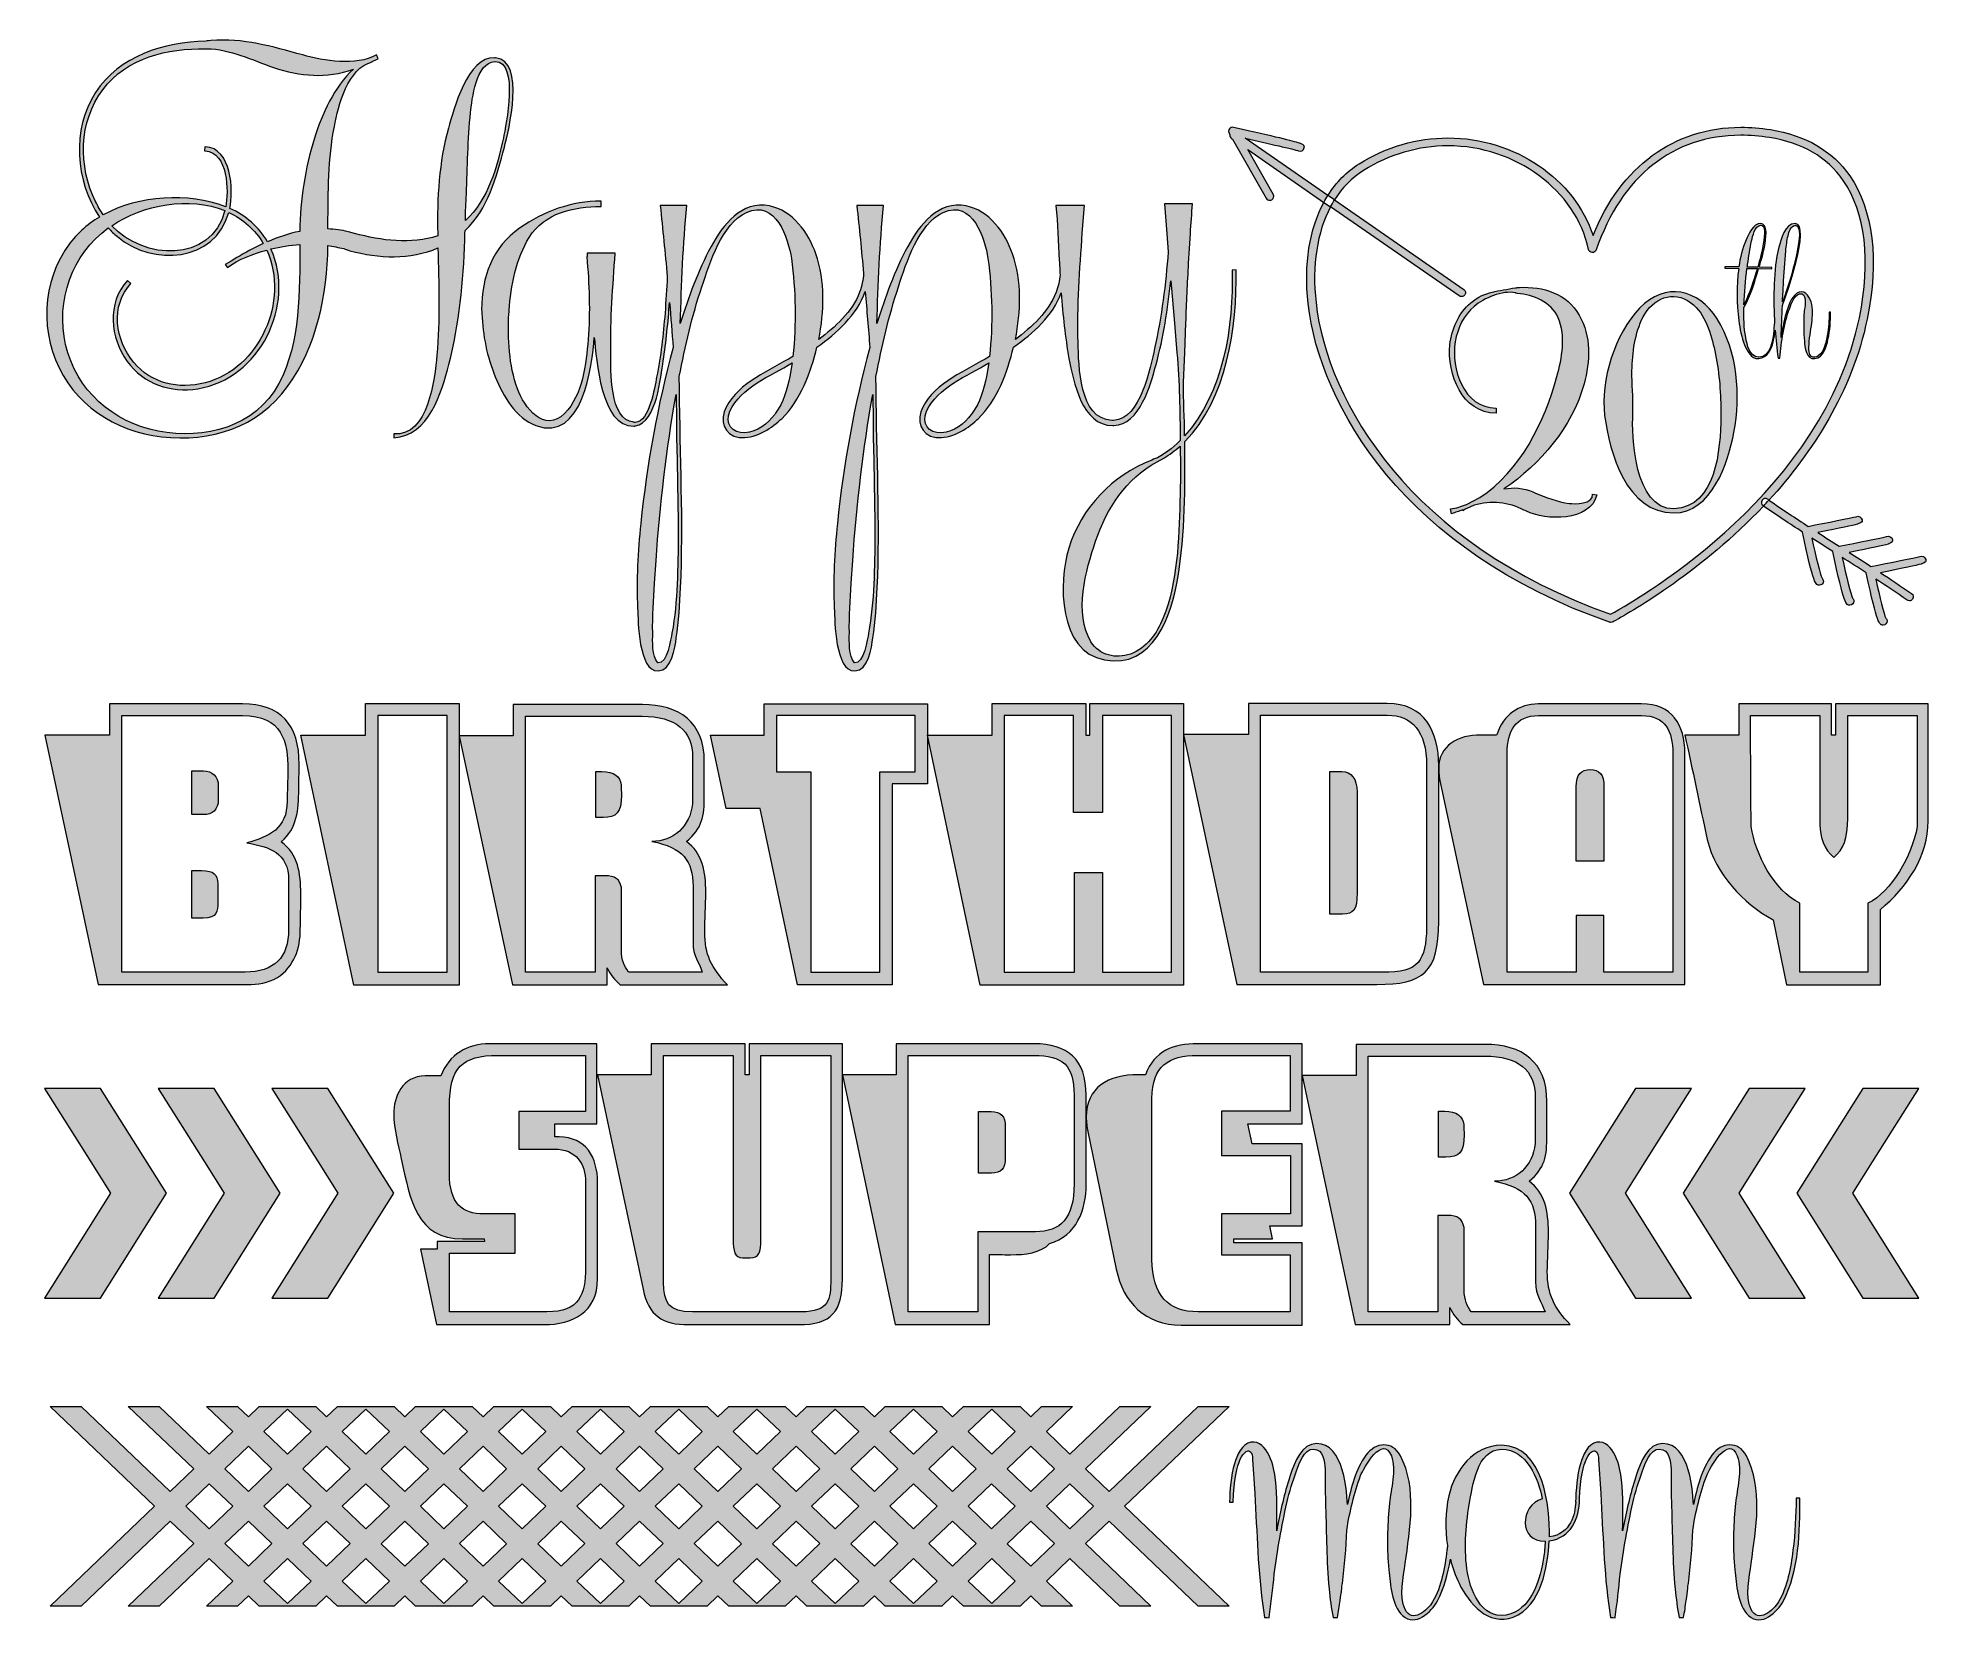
# Model space of a CAD drawing. Header units: inches. Extents: x -0.1 to 15, y -15.4 to -2.7.
import ezdxf

# ---------------------------------------------------------------- set-up
doc = ezdxf.new("R2010")
doc.units = ezdxf.units.IN
doc.header["$MEASUREMENT"] = 0
doc.layers.add('Layer 1', color=7, linetype='Continuous')

# ---------------------------------------------------------------- blocks, each defined once
blk = doc.blocks.new('block 2')
at = {"layer": 'Layer 1', "lineweight": 0}
for points in [[(9.433, -13.592), (8.601, -14.388), (9.433, -15.183), (9.186, -15.183), (8.477, -14.506), (8.289, -14.685), (8.81, -15.183), (8.563, -15.183), (8.166, -14.804), (7.978, -14.983), (8.187, -15.183), (7.94, -15.183), (7.854, -15.101), (7.768, -15.183), (7.564, -15.183), (7.521, -15.183), (7.317, -15.183), (7.231, -15.101), (7.145, -15.183), (6.941, -15.183), (6.898, -15.183), (6.694, -15.183), (6.608, -15.101), (6.522, -15.183), (6.318, -15.183), (6.275, -15.183), (6.071, -15.183), (5.985, -15.101), (5.899, -15.183), (5.695, -15.183), (5.652, -15.183), (5.448, -15.183), (5.362, -15.101), (5.276, -15.183), (5.072, -15.183), (5.029, -15.183), (4.825, -15.183), (4.739, -15.101), (4.653, -15.183), (4.448, -15.183), (4.405, -15.183), (4.201, -15.183), (4.115, -15.101), (4.029, -15.183), (3.825, -15.183), (3.782, -15.183), (3.578, -15.183), (3.492, -15.101), (3.406, -15.183), (3.202, -15.183), (3.159, -15.183), (2.955, -15.183), (2.869, -15.101), (2.783, -15.183), (2.579, -15.183), (2.536, -15.183), (2.332, -15.183), (2.246, -15.101), (2.16, -15.183), (1.956, -15.183), (1.913, -15.183), (1.709, -15.183), (1.623, -15.101), (1.537, -15.183), (1.29, -15.183), (1.499, -14.983), (1.311, -14.804), (0.914, -15.183), (0.667, -15.183), (1.188, -14.685), (1, -14.506), (0.291, -15.183), (0.044, -15.183), (0.876, -14.388), (0.044, -13.592), (0.291, -13.592), (1, -14.27), (1.188, -14.09), (0.667, -13.592), (0.914, -13.592), (1.311, -13.972), (1.499, -13.792), (1.29, -13.592), (1.537, -13.592), (1.623, -13.674), (1.709, -13.592), (1.913, -13.592), (1.956, -13.592), (2.16, -13.592), (2.246, -13.674), (2.332, -13.592), (2.536, -13.592), (2.579, -13.592), (2.783, -13.592), (2.869, -13.674), (2.955, -13.592), (3.159, -13.592), (3.202, -13.592), (3.406, -13.592), (3.492, -13.674), (3.578, -13.592), (3.782, -13.592), (3.825, -13.592), (4.029, -13.592), (4.115, -13.674), (4.201, -13.592), (4.405, -13.592), (4.448, -13.592), (4.653, -13.592), (4.739, -13.674), (4.825, -13.592), (5.029, -13.592), (5.072, -13.592), (5.276, -13.592), (5.362, -13.674), (5.448, -13.592), (5.652, -13.592), (5.695, -13.592), (5.899, -13.592), (5.985, -13.674), (6.071, -13.592), (6.275, -13.592), (6.318, -13.592), (6.522, -13.592), (6.608, -13.674), (6.694, -13.592), (6.898, -13.592), (6.941, -13.592), (7.145, -13.592), (7.231, -13.674), (7.317, -13.592), (7.521, -13.592), (7.564, -13.592), (7.768, -13.592), (7.854, -13.674), (7.94, -13.592), (8.187, -13.592), (7.978, -13.792), (8.166, -13.972), (8.563, -13.592), (8.81, -13.592), (8.289, -14.09), (8.477, -14.27), (9.186, -13.592), (9.433, -13.592)], [(1.747, -13.792), (1.935, -13.972), (2.123, -13.792), (1.935, -13.613), (1.747, -13.792)], [(2.37, -13.792), (2.558, -13.972), (2.746, -13.792), (2.558, -13.613), (2.37, -13.792)], [(2.993, -13.792), (3.181, -13.972), (3.369, -13.792), (3.181, -13.613), (2.993, -13.792)], [(3.616, -13.792), (3.804, -13.972), (3.992, -13.792), (3.804, -13.613), (3.616, -13.792)], [(4.239, -13.792), (4.427, -13.972), (4.615, -13.792), (4.427, -13.613), (4.239, -13.792)], [(4.862, -13.792), (5.05, -13.972), (5.238, -13.792), (5.05, -13.613), (4.862, -13.792)], [(5.485, -13.792), (5.673, -13.972), (5.861, -13.792), (5.673, -13.613), (5.485, -13.792)], [(6.108, -13.792), (6.296, -13.972), (6.484, -13.792), (6.296, -13.613), (6.108, -13.792)], [(6.731, -13.792), (6.919, -13.972), (7.107, -13.792), (6.919, -13.613), (6.731, -13.792)], [(7.355, -13.792), (7.543, -13.972), (7.73, -13.792), (7.543, -13.613), (7.355, -13.792)], [(1.435, -14.09), (1.623, -14.27), (1.811, -14.09), (1.623, -13.91), (1.435, -14.09)], [(2.246, -14.27), (2.434, -14.09), (2.246, -13.91), (2.058, -14.09), (2.246, -14.27)], [(2.869, -14.27), (3.057, -14.09), (2.869, -13.91), (2.681, -14.09), (2.869, -14.27)], [(3.492, -14.27), (3.68, -14.09), (3.492, -13.91), (3.304, -14.09), (3.492, -14.27)], [(4.115, -14.27), (4.303, -14.09), (4.115, -13.91), (3.927, -14.09), (4.115, -14.27)], [(4.739, -14.27), (4.926, -14.09), (4.739, -13.91), (4.551, -14.09), (4.739, -14.27)], [(5.362, -14.27), (5.55, -14.09), (5.362, -13.91), (5.174, -14.09), (5.362, -14.27)], [(5.985, -14.27), (6.173, -14.09), (5.985, -13.91), (5.797, -14.09), (5.985, -14.27)], [(6.608, -14.27), (6.796, -14.09), (6.608, -13.91), (6.42, -14.09), (6.608, -14.27)], [(7.231, -14.27), (7.419, -14.09), (7.231, -13.91), (7.043, -14.09), (7.231, -14.27)], [(7.854, -13.91), (7.666, -14.09), (7.854, -14.27), (8.042, -14.09), (7.854, -13.91)], [(1.311, -14.567), (1.499, -14.388), (1.311, -14.208), (1.124, -14.388), (1.311, -14.567)], [(1.935, -14.208), (1.747, -14.388), (1.935, -14.567), (2.123, -14.388), (1.935, -14.208)], [(2.558, -14.567), (2.746, -14.388), (2.558, -14.208), (2.37, -14.388), (2.558, -14.567)], [(3.181, -14.567), (3.369, -14.388), (3.181, -14.208), (2.993, -14.388), (3.181, -14.567)], [(3.804, -14.567), (3.992, -14.388), (3.804, -14.208), (3.616, -14.388), (3.804, -14.567)], [(4.427, -14.567), (4.615, -14.388), (4.427, -14.208), (4.239, -14.388), (4.427, -14.567)], [(5.05, -14.567), (5.238, -14.388), (5.05, -14.208), (4.862, -14.388), (5.05, -14.567)], [(5.673, -14.567), (5.861, -14.388), (5.673, -14.208), (5.485, -14.388), (5.673, -14.567)], [(6.296, -14.567), (6.484, -14.388), (6.296, -14.208), (6.108, -14.388), (6.296, -14.567)], [(6.919, -14.567), (7.107, -14.388), (6.919, -14.208), (6.731, -14.388), (6.919, -14.567)], [(7.542, -14.567), (7.73, -14.388), (7.542, -14.208), (7.355, -14.388), (7.542, -14.567)], [(8.354, -14.388), (8.166, -14.208), (7.978, -14.388), (8.166, -14.567), (8.354, -14.388)], [(1.623, -14.865), (1.811, -14.685), (1.623, -14.506), (1.435, -14.685), (1.623, -14.865)], [(2.058, -14.685), (2.246, -14.865), (2.434, -14.685), (2.246, -14.506), (2.058, -14.685)], [(2.681, -14.686), (2.869, -14.865), (3.057, -14.686), (2.869, -14.506), (2.681, -14.686)], [(3.304, -14.685), (3.492, -14.865), (3.68, -14.686), (3.492, -14.506), (3.304, -14.685)], [(3.927, -14.686), (4.115, -14.865), (4.303, -14.685), (4.115, -14.506), (3.927, -14.686)], [(4.551, -14.685), (4.739, -14.865), (4.926, -14.685), (4.739, -14.506), (4.551, -14.685)], [(5.174, -14.685), (5.362, -14.865), (5.55, -14.686), (5.362, -14.506), (5.174, -14.685)], [(5.797, -14.686), (5.985, -14.865), (6.173, -14.685), (5.985, -14.506), (5.797, -14.686)], [(6.42, -14.686), (6.608, -14.865), (6.796, -14.685), (6.608, -14.506), (6.42, -14.686)], [(7.043, -14.685), (7.231, -14.865), (7.419, -14.685), (7.231, -14.506), (7.043, -14.685)], [(8.042, -14.685), (7.854, -14.506), (7.666, -14.686), (7.854, -14.865), (8.042, -14.685)], [(2.123, -14.983), (1.935, -14.804), (1.747, -14.983), (1.935, -15.163), (2.123, -14.983)], [(2.746, -14.983), (2.558, -14.804), (2.37, -14.983), (2.558, -15.163), (2.746, -14.983)], [(3.369, -14.983), (3.181, -14.804), (2.993, -14.983), (3.181, -15.163), (3.369, -14.983)], [(3.992, -14.983), (3.804, -14.804), (3.616, -14.983), (3.804, -15.163), (3.992, -14.983)], [(4.615, -14.983), (4.427, -14.804), (4.239, -14.983), (4.427, -15.163), (4.615, -14.983)], [(5.238, -14.983), (5.05, -14.804), (4.862, -14.983), (5.05, -15.163), (5.238, -14.983)], [(5.861, -14.983), (5.673, -14.804), (5.485, -14.983), (5.673, -15.163), (5.861, -14.983)], [(6.484, -14.983), (6.296, -14.804), (6.108, -14.983), (6.296, -15.163), (6.484, -14.983)], [(7.107, -14.983), (6.919, -14.804), (6.731, -14.983), (6.919, -15.163), (7.107, -14.983)], [(7.73, -14.983), (7.543, -14.804), (7.355, -14.983), (7.543, -15.163), (7.73, -14.983)]]:
    blk.add_lwpolyline(points, dxfattribs=at)
blk = doc.blocks.new('block 3')
at = {"layer": 'Layer 1', "lineweight": 0}
for points, knots in [([(3.128, -12.278), (3.128, -12.278), (3.503, -12.278), (3.503, -12.278), (3.503, -12.278), (3.5, -12.257), (3.5, -12.257), (3.5, -12.257), (3.329, -12.257), (3.329, -12.257), (2.964, -12.257), (2.914, -11.956), (2.84, -11.619), (2.818, -11.511), (2.781, -11.381), (2.781, -11.263), (2.781, -11.127), (2.846, -10.96), (3.032, -10.96), (3.032, -10.96), (3.156, -10.96), (3.156, -10.96), (3.218, -10.789), (3.373, -10.703), (3.543, -10.703), (3.543, -10.703), (4.397, -10.703), (4.397, -10.703), (4.397, -10.703), (4.397, -11.34), (4.397, -11.34), (4.397, -11.34), (4.063, -11.34), (4.063, -11.34), (4.063, -11.34), (4.063, -11.446), (4.063, -11.446), (4.063, -11.446), (4.097, -11.446), (4.097, -11.446), (4.311, -11.446), (4.404, -11.607), (4.404, -11.808), (4.404, -11.808), (4.404, -12.576), (4.404, -12.576), (4.404, -12.842), (4.202, -12.941), (3.979, -12.941), (3.979, -12.941), (3.122, -12.941), (3.122, -12.941), (3.122, -12.941), (2.995, -12.34), (2.995, -12.34), (2.995, -12.34), (3.128, -12.34), (3.128, -12.34), (3.128, -12.34), (3.128, -12.278), (3.128, -12.278)], [0, 0, 0, 0, 1, 1, 1, 2, 2, 2, 3, 3, 3, 4, 4, 4, 5, 5, 5, 6, 6, 6, 7, 7, 7, 8, 8, 8, 9, 9, 9, 10, 10, 10, 11, 11, 11, 12, 12, 12, 13, 13, 13, 14, 14, 14, 15, 15, 15, 16, 16, 16, 17, 17, 17, 18, 18, 18, 19, 19, 19, 20, 20, 20, 20]), ([(3.224, -12.839), (3.224, -12.839), (4.001, -12.839), (4.001, -12.839), (4.258, -12.839), (4.308, -12.703), (4.308, -12.486), (4.308, -12.486), (4.308, -11.808), (4.308, -11.808), (4.308, -11.659), (4.233, -11.542), (4.06, -11.542), (4.06, -11.542), (3.778, -11.542), (3.778, -11.542), (3.778, -11.542), (3.778, -11.244), (3.778, -11.244), (3.778, -11.244), (4.308, -11.244), (4.308, -11.244), (4.308, -11.244), (4.308, -10.796), (4.308, -10.796), (4.308, -10.796), (3.611, -10.796), (3.611, -10.796), (3.326, -10.796), (3.224, -10.891), (3.224, -11.204), (3.224, -11.204), (3.224, -11.734), (3.224, -11.734), (3.224, -11.978), (3.329, -12.059), (3.496, -12.059), (3.496, -12.059), (3.747, -12.059), (3.747, -12.059), (3.747, -12.059), (3.747, -12.371), (3.747, -12.371), (3.747, -12.371), (3.224, -12.371), (3.224, -12.371), (3.224, -12.371), (3.224, -12.839), (3.224, -12.839)], [0, 0, 0, 0, 1, 1, 1, 2, 2, 2, 3, 3, 3, 4, 4, 4, 5, 5, 5, 6, 6, 6, 7, 7, 7, 8, 8, 8, 9, 9, 9, 10, 10, 10, 11, 11, 11, 12, 12, 12, 13, 13, 13, 14, 14, 14, 15, 15, 15, 16, 16, 16, 16])]:
    blk.add_open_spline(points, degree=3, knots=knots, dxfattribs=at)
blk = doc.blocks.new('block 4')
at = {"layer": 'Layer 1', "lineweight": 0}
for points, knots in [([(10.014, -11.34), (10.014, -11.34), (9.583, -11.34), (9.583, -11.34), (9.583, -11.34), (9.617, -11.501), (9.617, -11.501), (9.617, -11.501), (10.014, -11.501), (10.014, -11.501), (10.014, -11.501), (10.014, -12.155), (10.014, -12.155), (10.014, -12.155), (9.757, -12.155), (9.757, -12.155), (9.757, -12.155), (9.778, -12.257), (9.778, -12.257), (9.778, -12.257), (9.472, -12.257), (9.472, -12.257), (9.472, -12.257), (9.472, -12.288), (9.472, -12.288), (9.472, -12.288), (10.014, -12.288), (10.014, -12.288), (10.014, -12.288), (10.014, -12.944), (10.014, -12.944), (10.014, -12.944), (9.051, -12.944), (9.051, -12.944), (8.769, -12.944), (8.589, -12.768), (8.534, -12.498), (8.534, -12.498), (8.308, -11.402), (8.308, -11.402), (8.302, -11.365), (8.295, -11.328), (8.295, -11.288), (8.295, -11.052), (8.469, -10.95), (8.71, -10.95), (8.71, -10.95), (8.766, -10.95), (8.766, -10.95), (8.837, -10.761), (8.992, -10.703), (9.181, -10.703), (9.181, -10.703), (10.014, -10.703), (10.014, -10.703), (10.014, -10.703), (10.014, -11.34), (10.014, -11.34)], [0, 0, 0, 0, 1, 1, 1, 2, 2, 2, 3, 3, 3, 4, 4, 4, 5, 5, 5, 6, 6, 6, 7, 7, 7, 8, 8, 8, 9, 9, 9, 10, 10, 10, 11, 11, 11, 12, 12, 12, 13, 13, 13, 14, 14, 14, 15, 15, 15, 16, 16, 16, 17, 17, 17, 18, 18, 18, 19, 19, 19, 19]), ([(9.918, -10.796), (9.918, -10.796), (9.181, -10.796), (9.181, -10.796), (8.952, -10.796), (8.819, -10.879), (8.819, -11.139), (8.819, -11.139), (8.819, -12.421), (8.819, -12.421), (8.819, -12.706), (8.949, -12.839), (9.187, -12.839), (9.187, -12.839), (9.918, -12.839), (9.918, -12.839), (9.918, -12.839), (9.918, -12.384), (9.918, -12.384), (9.918, -12.384), (9.373, -12.384), (9.373, -12.384), (9.373, -12.384), (9.373, -12.059), (9.373, -12.059), (9.373, -12.059), (9.921, -12.059), (9.921, -12.059), (9.921, -12.059), (9.921, -11.594), (9.921, -11.594), (9.921, -11.594), (9.373, -11.594), (9.373, -11.594), (9.373, -11.594), (9.373, -11.241), (9.373, -11.241), (9.373, -11.241), (9.918, -11.241), (9.918, -11.241), (9.918, -11.241), (9.918, -10.796), (9.918, -10.796)], [0, 0, 0, 0, 1, 1, 1, 2, 2, 2, 3, 3, 3, 4, 4, 4, 5, 5, 5, 6, 6, 6, 7, 7, 7, 8, 8, 8, 9, 9, 9, 10, 10, 10, 11, 11, 11, 12, 12, 12, 13, 13, 13, 14, 14, 14, 14])]:
    blk.add_open_spline(points, degree=3, knots=knots, dxfattribs=at)
blk = doc.blocks.new('block 5')
at = {"layer": 'Layer 1', "lineweight": 0}
for points, knots in [([(13.491, -4.528), (13.491, -4.528), (13.38, -4.526), (13.38, -4.526), (13.38, -4.526), (13.38, -4.515), (13.38, -4.515), (13.38, -4.515), (13.492, -4.516), (13.492, -4.516), (13.502, -4.442), (13.52, -4.368), (13.55, -4.299), (13.569, -4.256), (13.607, -4.166), (13.667, -4.17), (13.762, -4.175), (13.668, -4.471), (13.654, -4.518), (13.654, -4.518), (13.754, -4.519), (13.754, -4.519), (13.754, -4.519), (13.754, -4.53), (13.754, -4.53), (13.754, -4.53), (13.65, -4.528), (13.65, -4.528), (13.619, -4.632), (13.586, -4.744), (13.533, -4.839), (13.531, -4.919), (13.532, -5), (13.547, -5.078), (13.557, -5.134), (13.578, -5.23), (13.649, -5.235), (13.649, -5.235), (13.651, -5.235), (13.651, -5.235), (13.745, -5.24), (13.764, -5.087), (13.77, -5.022), (13.773, -4.993), (13.775, -4.963), (13.776, -4.935), (13.771, -4.839), (13.77, -4.744), (13.774, -4.649), (13.778, -4.552), (13.787, -4.452), (13.811, -4.358), (13.825, -4.301), (13.861, -4.167), (13.94, -4.17), (13.94, -4.17), (13.941, -4.17), (13.941, -4.17), (14.068, -4.174), (13.867, -4.756), (13.839, -4.824), (13.835, -4.908), (13.832, -4.993), (13.828, -5.078), (13.838, -5.013), (13.85, -4.948), (13.869, -4.885), (13.884, -4.832), (13.904, -4.761), (13.952, -4.728), (14.009, -4.688), (14.051, -4.741), (14.067, -4.794), (14.084, -4.848), (14.079, -4.906), (14.073, -4.962), (14.065, -5.026), (14.051, -5.089), (14.05, -5.154), (14.05, -5.176), (14.05, -5.211), (14.07, -5.228), (14.086, -5.241), (14.11, -5.235), (14.125, -5.223), (14.174, -5.189), (14.187, -5.115), (14.196, -5.06), (14.207, -5), (14.211, -4.939), (14.211, -4.877), (14.211, -4.877), (14.222, -4.877), (14.222, -4.877), (14.223, -4.949), (14.218, -5.022), (14.202, -5.092), (14.19, -5.149), (14.166, -5.235), (14.098, -5.246), (14.027, -5.256), (14.018, -5.155), (14.014, -5.106), (14.008, -5.037), (14.009, -4.969), (14.011, -4.901), (14.011, -4.901), (14.012, -4.877), (14.012, -4.877), (14.014, -4.845), (14.04, -4.74), (13.993, -4.73), (13.943, -4.719), (13.909, -4.81), (13.897, -4.843), (13.85, -4.969), (13.831, -5.108), (13.819, -5.241), (13.819, -5.241), (13.805, -5.241), (13.805, -5.241), (13.794, -5.167), (13.787, -5.093), (13.781, -5.018), (13.778, -5.05), (13.773, -5.081), (13.766, -5.112), (13.751, -5.173), (13.722, -5.238), (13.652, -5.246), (13.652, -5.246), (13.649, -5.246), (13.649, -5.246), (13.591, -5.25), (13.556, -5.182), (13.538, -5.137), (13.513, -5.075), (13.501, -5.009), (13.492, -4.943), (13.473, -4.806), (13.473, -4.666), (13.491, -4.528)], [0, 0, 0, 0, 1, 1, 1, 2, 2, 2, 3, 3, 3, 4, 4, 4, 5, 5, 5, 6, 6, 6, 7, 7, 7, 8, 8, 8, 9, 9, 9, 10, 10, 10, 11, 11, 11, 12, 12, 12, 13, 13, 13, 14, 14, 14, 15, 15, 15, 16, 16, 16, 17, 17, 17, 18, 18, 18, 19, 19, 19, 20, 20, 20, 21, 21, 21, 22, 22, 22, 23, 23, 23, 24, 24, 24, 25, 25, 25, 26, 26, 26, 27, 27, 27, 28, 28, 28, 29, 29, 29, 30, 30, 30, 31, 31, 31, 32, 32, 32, 33, 33, 33, 34, 34, 34, 35, 35, 35, 36, 36, 36, 37, 37, 37, 38, 38, 38, 39, 39, 39, 40, 40, 40, 41, 41, 41, 42, 42, 42, 43, 43, 43, 44, 44, 44, 45, 45, 45, 46, 46, 46, 47, 47, 47, 47]), ([(13.559, -4.517), (13.559, -4.517), (13.643, -4.518), (13.643, -4.518), (13.653, -4.483), (13.74, -4.176), (13.667, -4.184), (13.619, -4.188), (13.602, -4.271), (13.594, -4.307), (13.58, -4.369), (13.571, -4.432), (13.562, -4.495), (13.562, -4.495), (13.56, -4.513), (13.56, -4.513), (13.56, -4.514), (13.559, -4.516), (13.559, -4.517)], [0, 0, 0, 0, 1, 1, 1, 2, 2, 2, 3, 3, 3, 4, 4, 4, 5, 5, 5, 6, 6, 6, 6]), ([(13.84, -4.793), (13.882, -4.687), (13.915, -4.575), (13.941, -4.464), (13.949, -4.431), (14.011, -4.18), (13.942, -4.184), (13.942, -4.184), (13.941, -4.184), (13.941, -4.184), (13.941, -4.184), (13.94, -4.185), (13.94, -4.185), (13.904, -4.19), (13.891, -4.237), (13.884, -4.267), (13.875, -4.306), (13.87, -4.347), (13.866, -4.387), (13.857, -4.478), (13.852, -4.569), (13.847, -4.66), (13.847, -4.655), (13.847, -4.662), (13.841, -4.777), (13.841, -4.783), (13.841, -4.788), (13.84, -4.793)], [0, 0, 0, 0, 1, 1, 1, 2, 2, 2, 3, 3, 3, 4, 4, 4, 5, 5, 5, 6, 6, 6, 7, 7, 7, 8, 8, 8, 9, 9, 9, 9]), ([(13.533, -4.817), (13.578, -4.725), (13.61, -4.626), (13.64, -4.528), (13.64, -4.528), (13.557, -4.528), (13.557, -4.528), (13.545, -4.623), (13.536, -4.72), (13.533, -4.817)], [0, 0, 0, 0, 1, 1, 1, 2, 2, 2, 3, 3, 3, 3])]:
    blk.add_open_spline(points, degree=3, knots=knots, dxfattribs=at)
blk = doc.blocks.new('block 6')
at = {"layer": 'Layer 1', "lineweight": 0}
for points, knots in [([(0.087, -5.256), (-0.053, -4.908), (0.018, -4.482), (0.297, -4.223), (0.339, -4.183), (0.388, -4.148), (0.439, -4.118), (0.244, -3.831), (0.215, -3.423), (0.407, -3.126), (0.596, -2.835), (0.952, -2.725), (1.284, -2.717), (1.284, -2.717), (1.294, -2.715), (1.294, -2.715), (1.294, -2.715), (1.305, -2.715), (1.305, -2.715), (1.305, -2.715), (1.325, -2.713), (1.325, -2.713), (1.583, -2.69), (1.809, -2.76), (2.056, -2.827), (2.227, -2.874), (2.475, -2.918), (2.644, -2.827), (2.644, -2.827), (2.656, -2.859), (2.656, -2.859), (2.64, -2.863), (2.624, -2.872), (2.61, -2.88), (2.61, -2.88), (2.61, -2.882), (2.61, -2.882), (2.414, -2.931), (2.339, -3.23), (2.308, -3.397), (2.257, -3.653), (2.259, -3.92), (2.257, -4.183), (2.257, -4.183), (2.257, -4.213), (2.257, -4.213), (2.31, -4.215), (2.365, -4.221), (2.418, -4.236), (2.418, -4.236), (2.432, -4.238), (2.432, -4.238), (2.432, -4.238), (2.457, -4.246), (2.457, -4.246), (2.457, -4.246), (2.469, -4.248), (2.469, -4.248), (2.683, -4.307), (2.917, -4.337), (3.131, -4.268), (3.131, -4.268), (3.131, -4.248), (3.131, -4.248), (3.125, -3.965), (3.141, -3.682), (3.216, -3.409), (3.259, -3.26), (3.371, -2.837), (3.583, -2.849), (3.583, -2.849), (3.591, -2.849), (3.591, -2.849), (3.835, -2.876), (3.695, -3.429), (3.662, -3.562), (3.603, -3.792), (3.528, -4.059), (3.349, -4.226), (3.349, -4.226), (3.347, -4.248), (3.347, -4.248), (3.347, -4.248), (3.347, -4.301), (3.347, -4.301), (3.336, -4.633), (3.304, -4.969), (3.22, -5.292), (3.161, -5.518), (3.062, -5.86), (2.781, -5.877), (2.781, -5.877), (2.781, -5.846), (2.781, -5.846), (3.058, -5.867), (3.106, -5.406), (3.125, -5.219), (3.151, -4.936), (3.139, -4.649), (3.133, -4.364), (2.911, -4.46), (2.661, -4.449), (2.432, -4.386), (2.432, -4.386), (2.418, -4.382), (2.418, -4.382), (2.418, -4.382), (2.394, -4.374), (2.394, -4.374), (2.394, -4.374), (2.384, -4.37), (2.384, -4.37), (2.341, -4.36), (2.298, -4.352), (2.257, -4.346), (2.251, -4.735), (2.17, -5.148), (1.936, -5.467), (1.697, -5.797), (1.325, -5.913), (0.932, -5.869), (0.561, -5.826), (0.227, -5.608), (0.087, -5.256)], [0, 0, 0, 0, 1, 1, 1, 2, 2, 2, 3, 3, 3, 4, 4, 4, 5, 5, 5, 6, 6, 6, 7, 7, 7, 8, 8, 8, 9, 9, 9, 10, 10, 10, 11, 11, 11, 12, 12, 12, 13, 13, 13, 14, 14, 14, 15, 15, 15, 16, 16, 16, 17, 17, 17, 18, 18, 18, 19, 19, 19, 20, 20, 20, 21, 21, 21, 22, 22, 22, 23, 23, 23, 24, 24, 24, 25, 25, 25, 26, 26, 26, 27, 27, 27, 28, 28, 28, 29, 29, 29, 30, 30, 30, 31, 31, 31, 32, 32, 32, 33, 33, 33, 34, 34, 34, 35, 35, 35, 36, 36, 36, 37, 37, 37, 38, 38, 38, 39, 39, 39, 40, 40, 40, 41, 41, 41, 41]), ([(0.468, -4.101), (0.751, -3.945), (1.144, -3.92), (1.443, -4.036), (1.467, -3.916), (1.461, -3.6), (1.28, -3.592), (1.28, -3.592), (1.274, -3.592), (1.274, -3.592), (1.274, -3.592), (1.276, -3.558), (1.276, -3.558), (1.276, -3.558), (1.28, -3.558), (1.28, -3.558), (1.49, -3.568), (1.506, -3.906), (1.476, -4.05), (1.602, -4.105), (1.706, -4.195), (1.775, -4.315), (1.858, -4.28), (1.944, -4.25), (2.033, -4.232), (2.037, -3.981), (2.074, -3.731), (2.149, -3.491), (2.213, -3.295), (2.304, -3.081), (2.461, -2.941), (2.243, -3.016), (2.037, -2.998), (1.824, -2.927), (1.657, -2.87), (1.474, -2.778), (1.294, -2.778), (1.294, -2.778), (1.284, -2.778), (1.284, -2.778), (0.981, -2.772), (0.655, -2.849), (0.464, -3.104), (0.272, -3.358), (0.268, -3.717), (0.407, -3.995), (0.425, -4.032), (0.445, -4.067), (0.468, -4.101)], [0, 0, 0, 0, 1, 1, 1, 2, 2, 2, 3, 3, 3, 4, 4, 4, 5, 5, 5, 6, 6, 6, 7, 7, 7, 8, 8, 8, 9, 9, 9, 10, 10, 10, 11, 11, 11, 12, 12, 12, 13, 13, 13, 14, 14, 14, 15, 15, 15, 16, 16, 16, 16]), ([(3.351, -4.146), (3.53, -3.987), (3.607, -3.712), (3.654, -3.488), (3.674, -3.389), (3.78, -2.878), (3.589, -2.88), (3.589, -2.88), (3.585, -2.88), (3.585, -2.88), (3.436, -2.884), (3.404, -3.185), (3.393, -3.285), (3.369, -3.501), (3.369, -3.721), (3.359, -3.936), (3.355, -4.006), (3.353, -4.075), (3.351, -4.144), (3.351, -4.144), (3.351, -4.146), (3.351, -4.146)], [0, 0, 0, 0, 1, 1, 1, 2, 2, 2, 3, 3, 3, 4, 4, 4, 5, 5, 5, 6, 6, 6, 7, 7, 7, 7]), ([(0.535, -4.187), (0.787, -4.462), (1.325, -4.488), (1.437, -4.067), (1.154, -3.951), (0.783, -4.02), (0.535, -4.187)], [0, 0, 0, 0, 1, 1, 1, 2, 2, 2, 2]), ([(0.168, -5.134), (0.252, -5.496), (0.545, -5.755), (0.905, -5.824), (1.274, -5.895), (1.679, -5.793), (1.866, -5.445), (2.042, -5.115), (2.031, -4.702), (2.033, -4.34), (2.033, -4.34), (2.033, -4.337), (2.033, -4.337), (1.954, -4.342), (1.879, -4.354), (1.803, -4.372), (2.003, -4.82), (1.714, -5.406), (1.221, -5.486), (1.003, -5.52), (0.791, -5.449), (0.659, -5.268), (0.521, -5.081), (0.494, -4.802), (0.661, -4.623), (0.661, -4.623), (0.688, -4.647), (0.688, -4.647), (0.523, -4.824), (0.563, -5.101), (0.71, -5.276), (0.85, -5.445), (1.068, -5.492), (1.278, -5.439), (1.714, -5.327), (1.952, -4.787), (1.769, -4.382), (1.663, -4.411), (1.543, -4.452), (1.457, -4.521), (1.457, -4.521), (1.439, -4.496), (1.439, -4.496), (1.439, -4.496), (1.463, -4.482), (1.463, -4.482), (1.463, -4.482), (1.486, -4.47), (1.486, -4.47), (1.486, -4.47), (1.531, -4.441), (1.531, -4.441), (1.6, -4.401), (1.669, -4.364), (1.742, -4.329), (1.679, -4.221), (1.581, -4.134), (1.467, -4.081), (1.357, -4.478), (0.861, -4.513), (0.58, -4.274), (0.553, -4.254), (0.531, -4.23), (0.508, -4.205), (0.217, -4.417), (0.089, -4.785), (0.168, -5.134)], [0, 0, 0, 0, 1, 1, 1, 2, 2, 2, 3, 3, 3, 4, 4, 4, 5, 5, 5, 6, 6, 6, 7, 7, 7, 8, 8, 8, 9, 9, 9, 10, 10, 10, 11, 11, 11, 12, 12, 12, 13, 13, 13, 14, 14, 14, 15, 15, 15, 16, 16, 16, 17, 17, 17, 18, 18, 18, 19, 19, 19, 20, 20, 20, 21, 21, 21, 22, 22, 22, 22])]:
    blk.add_open_spline(points, degree=3, knots=knots, dxfattribs=at)
blk = doc.blocks.new('block 7')
at = {"layer": 'Layer 1', "lineweight": 0}
for points, knots in [([(13.978, -14.322), (13.98, -14.585), (13.972, -14.903), (13.847, -15.141), (13.801, -15.231), (13.671, -15.351), (13.57, -15.258), (13.48, -15.174), (13.472, -15.006), (13.461, -14.894), (13.461, -14.894), (13.458, -14.861), (13.458, -14.861), (13.458, -14.861), (13.455, -14.829), (13.455, -14.829), (13.444, -14.675), (13.45, -14.519), (13.466, -14.364), (13.477, -14.249), (13.521, -14.101), (13.48, -13.987), (13.414, -13.808), (13.259, -14.085), (13.236, -14.143), (13.182, -14.282), (13.15, -14.43), (13.125, -14.577), (13.121, -14.719), (13.108, -14.861), (13.091, -15.003), (13.091, -15.003), (13.087, -15.025), (13.087, -15.025), (13.087, -15.025), (13.086, -15.048), (13.086, -15.048), (13.083, -15.062), (13.081, -15.078), (13.08, -15.092), (13.08, -15.092), (13.073, -15.138), (13.073, -15.138), (13.067, -15.182), (13.061, -15.228), (13.051, -15.274), (13.051, -15.274), (13.017, -15.274), (13.017, -15.274), (13.001, -15.198), (12.993, -15.122), (12.985, -15.047), (12.985, -15.047), (12.983, -15.023), (12.983, -15.023), (12.983, -15.023), (12.98, -15.001), (12.98, -15.001), (12.963, -14.783), (12.963, -14.567), (12.955, -14.35), (12.953, -14.263), (12.955, -14.178), (12.952, -14.093), (12.95, -14.033), (12.939, -13.934), (12.859, -13.932), (12.785, -13.929), (12.745, -14.052), (12.725, -14.106), (12.693, -14.188), (12.67, -14.273), (12.649, -14.359), (12.605, -14.547), (12.574, -14.738), (12.547, -14.928), (12.537, -15.044), (12.525, -15.159), (12.506, -15.272), (12.506, -15.272), (12.506, -15.275), (12.506, -15.275), (12.506, -15.275), (12.488, -15.274), (12.488, -15.274), (12.488, -15.274), (12.471, -15.274), (12.471, -15.274), (12.419, -14.966), (12.414, -14.654), (12.395, -14.344), (12.395, -14.344), (12.392, -14.287), (12.392, -14.287), (12.392, -14.287), (12.375, -14.016), (12.375, -14.016), (12.373, -13.994), (12.375, -13.95), (12.345, -13.946), (12.319, -13.945), (12.237, -13.989), (12.222, -14.329), (12.222, -14.329), (12.224, -14.329), (12.224, -14.329), (12.224, -14.486), (12.153, -14.642), (11.982, -14.662), (11.971, -14.867), (11.918, -15.185), (11.696, -15.27), (11.499, -15.346), (11.339, -15.16), (11.264, -15.001), (11.235, -14.94), (11.212, -14.876), (11.195, -14.81), (11.176, -14.928), (11.144, -15.042), (11.092, -15.141), (11.046, -15.231), (10.915, -15.351), (10.815, -15.258), (10.725, -15.174), (10.717, -15.006), (10.706, -14.894), (10.706, -14.894), (10.703, -14.861), (10.703, -14.861), (10.703, -14.861), (10.699, -14.829), (10.699, -14.829), (10.688, -14.675), (10.695, -14.519), (10.71, -14.364), (10.722, -14.249), (10.766, -14.101), (10.725, -13.987), (10.658, -13.808), (10.504, -14.085), (10.48, -14.143), (10.427, -14.282), (10.395, -14.43), (10.37, -14.577), (10.365, -14.719), (10.353, -14.861), (10.335, -15.003), (10.335, -15.003), (10.332, -15.025), (10.332, -15.025), (10.332, -15.025), (10.331, -15.048), (10.331, -15.048), (10.327, -15.062), (10.326, -15.078), (10.324, -15.092), (10.324, -15.092), (10.318, -15.138), (10.318, -15.138), (10.312, -15.182), (10.305, -15.228), (10.296, -15.274), (10.296, -15.274), (10.261, -15.274), (10.261, -15.274), (10.245, -15.198), (10.238, -15.122), (10.23, -15.047), (10.23, -15.047), (10.228, -15.023), (10.228, -15.023), (10.228, -15.023), (10.225, -15.001), (10.225, -15.001), (10.208, -14.783), (10.208, -14.567), (10.2, -14.35), (10.198, -14.263), (10.2, -14.178), (10.197, -14.093), (10.195, -14.033), (10.184, -13.934), (10.104, -13.932), (10.03, -13.929), (9.99, -14.052), (9.97, -14.106), (9.938, -14.188), (9.914, -14.273), (9.894, -14.359), (9.85, -14.547), (9.818, -14.738), (9.792, -14.928), (9.782, -15.044), (9.769, -15.159), (9.751, -15.272), (9.751, -15.272), (9.751, -15.275), (9.751, -15.275), (9.751, -15.275), (9.733, -15.274), (9.733, -15.274), (9.733, -15.274), (9.716, -15.274), (9.716, -15.274), (9.664, -14.966), (9.659, -14.654), (9.64, -14.344), (9.64, -14.344), (9.637, -14.287), (9.637, -14.287), (9.637, -14.287), (9.62, -14.016), (9.62, -14.016), (9.618, -13.994), (9.62, -13.95), (9.59, -13.946), (9.563, -13.945), (9.478, -13.991), (9.465, -14.355), (9.465, -14.355), (9.437, -14.355), (9.437, -14.355), (9.438, -14.263), (9.449, -14.137), (9.475, -14.049), (9.494, -13.986), (9.535, -13.89), (9.607, -13.876), (9.743, -13.86), (9.793, -14.08), (9.803, -14.177), (9.817, -14.312), (9.815, -14.448), (9.812, -14.583), (9.837, -14.448), (9.866, -14.311), (9.908, -14.18), (9.937, -14.091), (9.985, -13.924), (10.088, -13.896), (10.324, -13.83), (10.373, -14.229), (10.375, -14.374), (10.405, -14.241), (10.439, -14.093), (10.523, -13.981), (10.599, -13.877), (10.733, -13.864), (10.797, -13.986), (10.933, -14.24), (10.873, -14.572), (10.835, -14.843), (10.821, -14.954), (10.785, -15.103), (10.835, -15.209), (10.889, -15.326), (11.015, -15.215), (11.054, -15.149), (11.125, -15.026), (11.15, -14.876), (11.168, -14.738), (11.169, -14.725), (11.171, -14.713), (11.172, -14.701), (11.151, -14.569), (11.154, -14.433), (11.183, -14.304), (11.229, -14.101), (11.38, -13.902), (11.604, -13.902), (11.934, -13.902), (11.99, -14.394), (11.984, -14.632), (12.156, -14.608), (12.189, -14.447), (12.193, -14.355), (12.193, -14.355), (12.192, -14.355), (12.192, -14.355), (12.194, -14.263), (12.205, -14.137), (12.23, -14.049), (12.249, -13.986), (12.29, -13.89), (12.362, -13.876), (12.498, -13.86), (12.548, -14.08), (12.558, -14.177), (12.572, -14.312), (12.57, -14.448), (12.567, -14.583), (12.593, -14.448), (12.621, -14.311), (12.663, -14.18), (12.692, -14.091), (12.741, -13.924), (12.843, -13.896), (13.08, -13.83), (13.128, -14.229), (13.13, -14.374), (13.16, -14.241), (13.195, -14.093), (13.278, -13.981), (13.354, -13.877), (13.488, -13.864), (13.552, -13.986), (13.688, -14.24), (13.628, -14.572), (13.59, -14.843), (13.576, -14.954), (13.54, -15.103), (13.59, -15.209), (13.644, -15.326), (13.77, -15.215), (13.809, -15.149), (13.88, -15.026), (13.906, -14.876), (13.923, -14.738), (13.94, -14.601), (13.948, -14.46), (13.948, -14.322), (13.948, -14.322), (13.978, -14.322), (13.978, -14.322)], [0, 0, 0, 0, 1, 1, 1, 2, 2, 2, 3, 3, 3, 4, 4, 4, 5, 5, 5, 6, 6, 6, 7, 7, 7, 8, 8, 8, 9, 9, 9, 10, 10, 10, 11, 11, 11, 12, 12, 12, 13, 13, 13, 14, 14, 14, 15, 15, 15, 16, 16, 16, 17, 17, 17, 18, 18, 18, 19, 19, 19, 20, 20, 20, 21, 21, 21, 22, 22, 22, 23, 23, 23, 24, 24, 24, 25, 25, 25, 26, 26, 26, 27, 27, 27, 28, 28, 28, 29, 29, 29, 30, 30, 30, 31, 31, 31, 32, 32, 32, 33, 33, 33, 34, 34, 34, 35, 35, 35, 36, 36, 36, 37, 37, 37, 38, 38, 38, 39, 39, 39, 40, 40, 40, 41, 41, 41, 42, 42, 42, 43, 43, 43, 44, 44, 44, 45, 45, 45, 46, 46, 46, 47, 47, 47, 48, 48, 48, 49, 49, 49, 50, 50, 50, 51, 51, 51, 52, 52, 52, 53, 53, 53, 54, 54, 54, 55, 55, 55, 56, 56, 56, 57, 57, 57, 58, 58, 58, 59, 59, 59, 60, 60, 60, 61, 61, 61, 62, 62, 62, 63, 63, 63, 64, 64, 64, 65, 65, 65, 66, 66, 66, 67, 67, 67, 68, 68, 68, 69, 69, 69, 70, 70, 70, 71, 71, 71, 72, 72, 72, 73, 73, 73, 74, 74, 74, 75, 75, 75, 76, 76, 76, 77, 77, 77, 78, 78, 78, 79, 79, 79, 80, 80, 80, 81, 81, 81, 82, 82, 82, 83, 83, 83, 84, 84, 84, 85, 85, 85, 86, 86, 86, 87, 87, 87, 88, 88, 88, 89, 89, 89, 90, 90, 90, 91, 91, 91, 92, 92, 92, 93, 93, 93, 94, 94, 94, 95, 95, 95, 96, 96, 96, 97, 97, 97, 98, 98, 98, 99, 99, 99, 100, 100, 100, 101, 101, 101, 102, 102, 102, 103, 103, 103, 104, 104, 104, 105, 105, 105, 106, 106, 106, 107, 107, 107, 108, 108, 108, 108]), ([(11.951, -14.665), (11.738, -14.673), (11.744, -14.381), (11.927, -14.329), (11.893, -14.167), (11.804, -13.934), (11.604, -13.934), (11.404, -13.935), (11.372, -14.227), (11.346, -14.374), (11.314, -14.55), (11.302, -14.741), (11.332, -14.919), (11.36, -15.088), (11.465, -15.315), (11.677, -15.244), (11.849, -15.185), (11.912, -14.96), (11.937, -14.801), (11.943, -14.757), (11.948, -14.711), (11.951, -14.665)], [0, 0, 0, 0, 1, 1, 1, 2, 2, 2, 3, 3, 3, 4, 4, 4, 5, 5, 5, 6, 6, 6, 7, 7, 7, 7])]:
    blk.add_open_spline(points, degree=3, knots=knots, dxfattribs=at)
blk = doc.blocks.new('block 8')
at = {"layer": 'Layer 1', "lineweight": 0}
for points, knots in [([(12.423, -5.699), (12.39, -5.418), (12.504, -5.05), (12.702, -4.844), (12.903, -4.632), (13.172, -4.691), (13.319, -4.93), (13.484, -5.19), (13.508, -5.536), (13.453, -5.834), (13.408, -6.072), (13.276, -6.477), (12.973, -6.475), (12.598, -6.471), (12.464, -6.003), (12.423, -5.699)], [0, 0, 0, 0, 1, 1, 1, 2, 2, 2, 3, 3, 3, 4, 4, 4, 5, 5, 5, 5]), ([(12.649, -5.656), (12.649, -5.656), (12.647, -5.72), (12.647, -5.72), (12.641, -5.939), (12.683, -6.516), (13.036, -6.434), (13.335, -6.365), (13.349, -5.899), (13.349, -5.659), (13.347, -5.5), (13.335, -5.339), (13.3, -5.184), (13.272, -5.048), (13.227, -4.891), (13.111, -4.801), (12.968, -4.693), (12.806, -4.769), (12.73, -4.913), (12.663, -5.044), (12.645, -5.198), (12.641, -5.343), (12.639, -5.449), (12.651, -5.553), (12.649, -5.656)], [0, 0, 0, 0, 1, 1, 1, 2, 2, 2, 3, 3, 3, 4, 4, 4, 5, 5, 5, 6, 6, 6, 7, 7, 7, 8, 8, 8, 8])]:
    blk.add_open_spline(points, degree=3, knots=knots, dxfattribs=at)
blk = doc.blocks.new('block 9')
at = {"layer": 'Layer 1', "lineweight": 0}
for points, knots in [([(15, -7.996), (15, -7.996), (15, -8.928), (15, -8.928), (15, -9.21), (14.833, -9.457), (14.619, -9.634), (14.619, -9.634), (14.619, -10.234), (14.619, -10.234), (14.619, -10.234), (13.873, -10.234), (13.873, -10.234), (13.873, -10.234), (13.765, -9.717), (13.765, -9.717), (13.526, -9.581), (13.306, -9.355), (13.241, -9.077), (13.18, -8.801), (13.124, -8.522), (13.062, -8.244), (13.062, -8.244), (13.492, -8.244), (13.492, -8.244), (13.492, -8.244), (13.492, -7.996), (13.492, -7.996), (13.492, -7.996), (14.229, -7.996), (14.229, -7.996), (14.229, -7.996), (14.229, -8.244), (14.229, -8.244), (14.229, -8.244), (14.263, -8.244), (14.263, -8.244), (14.263, -8.244), (14.263, -7.996), (14.263, -7.996), (14.263, -7.996), (15, -7.996), (15, -7.996)], [0, 0, 0, 0, 1, 1, 1, 2, 2, 2, 3, 3, 3, 4, 4, 4, 5, 5, 5, 6, 6, 6, 7, 7, 7, 8, 8, 8, 9, 9, 9, 10, 10, 10, 11, 11, 11, 12, 12, 12, 13, 13, 13, 14, 14, 14, 14]), ([(14.913, -8.089), (14.913, -8.089), (14.359, -8.089), (14.359, -8.089), (14.359, -8.089), (14.359, -8.906), (14.359, -8.906), (14.359, -9.07), (14.325, -9.157), (14.248, -9.219), (14.173, -9.157), (14.136, -9.07), (14.136, -8.906), (14.136, -8.906), (14.136, -8.089), (14.136, -8.089), (14.136, -8.089), (13.585, -8.089), (13.585, -8.089), (13.585, -8.089), (13.588, -8.94), (13.591, -8.974), (13.622, -9.191), (13.771, -9.482), (13.978, -9.584), (13.978, -9.584), (13.978, -10.132), (13.978, -10.132), (13.978, -10.132), (14.52, -10.132), (14.52, -10.132), (14.52, -10.132), (14.52, -9.584), (14.52, -9.584), (14.712, -9.488), (14.867, -9.21), (14.913, -8.974), (14.913, -8.974), (14.913, -8.089), (14.913, -8.089)], [0, 0, 0, 0, 1, 1, 1, 2, 2, 2, 3, 3, 3, 4, 4, 4, 5, 5, 5, 6, 6, 6, 7, 7, 7, 8, 8, 8, 9, 9, 9, 10, 10, 10, 11, 11, 11, 12, 12, 12, 13, 13, 13, 13])]:
    blk.add_open_spline(points, degree=3, knots=knots, dxfattribs=at)
blk = doc.blocks.new('block 10')
at = {"layer": 'Layer 1', "lineweight": 0}
for points in [[(13.062, -8.389), (13.062, -8.389), (13.062, -10.231), (13.062, -10.231), (13.062, -10.231), (11.458, -10.231), (11.458, -10.231), (11.458, -10.231), (11.114, -8.621), (11.114, -8.621), (11.105, -8.581), (11.102, -8.544), (11.102, -8.51), (11.102, -8.327), (11.257, -8.244), (11.436, -8.244), (11.436, -8.244), (11.563, -8.244), (11.563, -8.244), (11.563, -8.244), (11.567, -8.234), (11.567, -8.234), (11.616, -8.086), (11.74, -7.996), (11.895, -7.996), (11.895, -7.996), (12.718, -7.996), (12.718, -7.996), (12.96, -7.996), (13.062, -8.163), (13.062, -8.389)], [(12.966, -8.389), (12.966, -8.216), (12.91, -8.089), (12.718, -8.089), (12.718, -8.089), (11.898, -8.089), (11.898, -8.089), (11.712, -8.089), (11.647, -8.216), (11.647, -8.389), (11.647, -8.389), (11.647, -10.132), (11.647, -10.132), (11.647, -10.132), (12.198, -10.132), (12.198, -10.132), (12.198, -10.132), (12.198, -9.683), (12.198, -9.683), (12.198, -9.683), (12.418, -9.683), (12.418, -9.683), (12.418, -9.683), (12.418, -10.132), (12.418, -10.132), (12.418, -10.132), (12.966, -10.132), (12.966, -10.132), (12.966, -10.132), (12.966, -8.389), (12.966, -8.389)]]:
    blk.add_open_spline(points, degree=3, knots=[0, 0, 0, 0, 1, 1, 1, 2, 2, 2, 3, 3, 3, 4, 4, 4, 5, 5, 5, 6, 6, 6, 7, 7, 7, 8, 8, 8, 9, 9, 9, 10, 10, 10, 10], dxfattribs=at)
blk = doc.blocks.new('block 11')
at = {"layer": 'Layer 1', "lineweight": 0}
for points, knots in [([(10.438, -12.941), (10.438, -12.941), (10.014, -10.956), (10.014, -10.956), (10.014, -10.956), (10.444, -10.956), (10.444, -10.956), (10.444, -10.956), (10.444, -10.709), (10.444, -10.709), (10.444, -10.709), (11.472, -10.709), (11.472, -10.709), (11.763, -10.709), (11.964, -10.845), (11.964, -11.164), (11.964, -11.164), (11.964, -11.433), (11.964, -11.433), (11.964, -11.6), (11.949, -11.693), (11.822, -11.799), (11.949, -11.888), (11.976, -12.04), (11.976, -12.204), (11.976, -12.309), (11.967, -12.418), (11.967, -12.52), (11.967, -12.696), (12.02, -12.808), (12.15, -12.941), (12.15, -12.941), (11.295, -12.941), (11.295, -12.941), (11.249, -12.898), (11.218, -12.864), (11.19, -12.805), (11.19, -12.805), (11.19, -12.941), (11.19, -12.941), (11.19, -12.941), (10.438, -12.941), (10.438, -12.941)], [0, 0, 0, 0, 1, 1, 1, 2, 2, 2, 3, 3, 3, 4, 4, 4, 5, 5, 5, 6, 6, 6, 7, 7, 7, 8, 8, 8, 9, 9, 9, 10, 10, 10, 11, 11, 11, 12, 12, 12, 13, 13, 13, 14, 14, 14, 14]), ([(10.54, -12.839), (10.54, -12.839), (11.094, -12.839), (11.094, -12.839), (11.094, -12.839), (11.094, -12.071), (11.094, -12.071), (11.094, -12.071), (11.175, -12.071), (11.175, -12.071), (11.252, -12.071), (11.289, -12.096), (11.305, -12.167), (11.305, -12.167), (11.305, -12.662), (11.305, -12.662), (11.305, -12.746), (11.329, -12.795), (11.36, -12.839), (11.36, -12.839), (11.949, -12.839), (11.949, -12.839), (11.921, -12.752), (11.874, -12.721), (11.874, -12.597), (11.874, -12.597), (11.874, -12.155), (11.874, -12.155), (11.874, -11.953), (11.794, -11.845), (11.546, -11.799), (11.719, -11.799), (11.85, -11.681), (11.871, -11.498), (11.871, -11.498), (11.871, -11.13), (11.871, -11.13), (11.871, -10.913), (11.735, -10.802), (11.469, -10.802), (11.469, -10.802), (10.54, -10.802), (10.54, -10.802), (10.54, -10.802), (10.54, -12.839), (10.54, -12.839)], [0, 0, 0, 0, 1, 1, 1, 2, 2, 2, 3, 3, 3, 4, 4, 4, 5, 5, 5, 6, 6, 6, 7, 7, 7, 8, 8, 8, 9, 9, 9, 10, 10, 10, 11, 11, 11, 12, 12, 12, 13, 13, 13, 14, 14, 14, 15, 15, 15, 15])]:
    blk.add_open_spline(points, degree=3, knots=knots, dxfattribs=at)
blk = doc.blocks.new('block 12')
at = {"layer": 'Layer 1', "lineweight": 0}
for points, knots in [([(10.61, -10.231), (10.61, -10.231), (9.495, -10.231), (9.495, -10.231), (9.495, -10.231), (9.071, -8.241), (9.071, -8.241), (9.071, -8.241), (9.588, -8.241), (9.588, -8.241), (9.588, -8.241), (9.588, -7.993), (9.588, -7.993), (9.588, -7.993), (10.693, -7.993), (10.693, -7.993), (10.991, -7.993), (11.102, -8.219), (11.102, -8.485), (11.102, -8.485), (11.102, -9.73), (11.102, -9.73), (11.102, -10.135), (10.981, -10.231), (10.61, -10.231)], [0, 0, 0, 0, 1, 1, 1, 2, 2, 2, 3, 3, 3, 4, 4, 4, 5, 5, 5, 6, 6, 6, 7, 7, 7, 8, 8, 8, 8]), ([(9.684, -10.132), (9.684, -10.132), (10.706, -10.132), (10.706, -10.132), (10.969, -10.132), (11.006, -9.999), (11.006, -9.73), (11.006, -9.73), (11.006, -8.485), (11.006, -8.485), (11.006, -8.213), (10.888, -8.086), (10.693, -8.086), (10.693, -8.086), (9.684, -8.086), (9.684, -8.086), (9.684, -8.086), (9.684, -10.132), (9.684, -10.132)], [0, 0, 0, 0, 1, 1, 1, 2, 2, 2, 3, 3, 3, 4, 4, 4, 5, 5, 5, 6, 6, 6, 6])]:
    blk.add_open_spline(points, degree=3, knots=knots, dxfattribs=at)
blk = doc.blocks.new('block 13')
at = {"layer": 'Layer 1', "lineweight": 0}
for points, knots in [([(0.427, -10.231), (0.427, -10.231), (0.003, -8.244), (0.003, -8.244), (0.003, -8.244), (0.517, -8.244), (0.517, -8.244), (0.517, -8.244), (0.517, -7.996), (0.517, -7.996), (0.517, -7.996), (1.576, -7.996), (1.576, -7.996), (1.882, -7.996), (2.028, -8.163), (2.028, -8.479), (2.028, -8.547), (2.024, -8.612), (2.024, -8.677), (2.024, -8.844), (2.012, -8.984), (1.885, -9.095), (2.021, -9.191), (2.04, -9.349), (2.04, -9.507), (2.04, -9.606), (2.04, -9.705), (2.037, -9.792), (2.037, -9.943), (1.987, -10.092), (1.854, -10.176), (1.78, -10.219), (1.696, -10.231), (1.616, -10.231), (1.616, -10.231), (0.427, -10.231), (0.427, -10.231)], [0, 0, 0, 0, 1, 1, 1, 2, 2, 2, 3, 3, 3, 4, 4, 4, 5, 5, 5, 6, 6, 6, 7, 7, 7, 8, 8, 8, 9, 9, 9, 10, 10, 10, 11, 11, 11, 12, 12, 12, 12]), ([(0.616, -10.132), (0.616, -10.132), (1.597, -10.132), (1.597, -10.132), (1.829, -10.132), (1.944, -10.018), (1.944, -9.792), (1.944, -9.792), (1.944, -9.402), (1.944, -9.402), (1.944, -9.182), (1.789, -9.132), (1.61, -9.104), (1.789, -9.052), (1.932, -8.993), (1.932, -8.77), (1.932, -8.69), (1.938, -8.606), (1.938, -8.522), (1.938, -8.296), (1.894, -8.089), (1.576, -8.089), (1.576, -8.089), (0.616, -8.089), (0.616, -8.089), (0.616, -8.089), (0.616, -10.132), (0.616, -10.132)], [0, 0, 0, 0, 1, 1, 1, 2, 2, 2, 3, 3, 3, 4, 4, 4, 5, 5, 5, 6, 6, 6, 7, 7, 7, 8, 8, 8, 9, 9, 9, 9])]:
    blk.add_open_spline(points, degree=3, knots=knots, dxfattribs=at)
blk = doc.blocks.new('block 14')
at = {"layer": 'Layer 1', "lineweight": 0}
for points, knots in [([(3.783, -4.207), (3.972, -4.073), (4.2, -3.991), (4.432, -3.991), (4.432, -3.991), (4.432, -4.034), (4.432, -4.034), (4.216, -4.034), (3.98, -4.085), (3.86, -4.28), (3.758, -4.445), (3.711, -4.669), (3.699, -4.861), (3.699, -4.861), (3.699, -4.875), (3.699, -4.875), (3.699, -4.875), (3.697, -4.889), (3.697, -4.889), (3.689, -5.087), (3.697, -5.298), (3.766, -5.486), (3.819, -5.634), (3.982, -5.844), (4.141, -5.683), (4.286, -5.537), (4.314, -5.286), (4.328, -5.093), (4.347, -4.873), (4.338, -4.653), (4.318, -4.433), (4.318, -4.433), (4.322, -4.433), (4.322, -4.433), (4.32, -4.425), (4.32, -4.417), (4.32, -4.407), (4.32, -4.407), (4.544, -4.407), (4.544, -4.407), (4.526, -4.669), (4.505, -4.932), (4.509, -5.197), (4.512, -5.331), (4.493, -5.736), (4.693, -5.753), (4.693, -5.753), (4.695, -5.755), (4.695, -5.755), (4.695, -5.755), (4.703, -5.755), (4.703, -5.755), (4.819, -5.746), (4.858, -5.476), (4.874, -5.394), (4.909, -5.225), (4.927, -5.054), (4.941, -4.883), (4.948, -4.787), (4.955, -4.689), (4.959, -4.593), (4.942, -4.404), (4.923, -4.215), (4.903, -4.026), (4.903, -4.026), (5.116, -4.026), (5.116, -4.026), (5.084, -4.337), (5.072, -4.651), (5.063, -4.965), (5.129, -4.757), (5.202, -4.547), (5.308, -4.354), (5.403, -4.179), (5.548, -3.987), (5.774, -4.03), (5.959, -4.065), (6.083, -4.244), (6.142, -4.411), (6.218, -4.627), (6.21, -4.871), (6.165, -5.093), (6.297, -4.995), (6.43, -4.875), (6.491, -4.716), (6.508, -4.669), (6.52, -4.618), (6.522, -4.567), (6.506, -4.386), (6.488, -4.206), (6.468, -4.026), (6.468, -4.026), (6.682, -4.026), (6.682, -4.026), (6.65, -4.337), (6.637, -4.651), (6.629, -4.965), (6.694, -4.757), (6.768, -4.547), (6.874, -4.354), (6.969, -4.179), (7.114, -3.987), (7.34, -4.03), (7.525, -4.065), (7.649, -4.244), (7.708, -4.411), (7.784, -4.627), (7.775, -4.871), (7.731, -5.093), (7.863, -4.995), (7.995, -4.875), (8.056, -4.716), (8.073, -4.672), (8.084, -4.625), (8.087, -4.578), (8.085, -4.54), (8.083, -4.502), (8.081, -4.464), (8.081, -4.464), (8.063, -4.134), (8.063, -4.134), (8.063, -4.134), (8.054, -4.026), (8.054, -4.026), (8.054, -4.026), (8.281, -4.026), (8.281, -4.026), (8.281, -4.026), (8.264, -4.246), (8.264, -4.246), (8.244, -4.535), (8.221, -4.826), (8.23, -5.119), (8.236, -5.298), (8.238, -5.728), (8.5, -5.738), (8.5, -5.738), (8.513, -5.738), (8.513, -5.738), (8.728, -5.73), (8.804, -5.319), (8.84, -5.164), (8.897, -4.91), (8.928, -4.651), (8.948, -4.394), (8.948, -4.394), (8.938, -4.252), (8.938, -4.252), (8.938, -4.252), (8.918, -4.014), (8.918, -4.014), (8.918, -4.014), (9.142, -4.014), (9.142, -4.014), (9.136, -4.091), (9.13, -4.171), (9.125, -4.25), (9.125, -4.25), (9.117, -4.368), (9.117, -4.368), (9.117, -4.368), (9.111, -4.486), (9.111, -4.486), (9.101, -4.645), (9.095, -4.802), (9.089, -4.961), (9.089, -4.961), (9.081, -5.197), (9.081, -5.197), (9.081, -5.197), (9.07, -5.435), (9.07, -5.435), (9.068, -5.577), (9.079, -5.72), (9.079, -5.862), (9.388, -5.524), (9.47, -4.981), (9.457, -4.541), (9.457, -4.541), (9.488, -4.539), (9.488, -4.539), (9.5, -4.997), (9.413, -5.567), (9.081, -5.907), (9.083, -6.268), (9.085, -6.636), (9.024, -6.994), (8.975, -7.294), (8.83, -7.719), (8.441, -7.646), (8.073, -7.577), (8.073, -7.029), (8.156, -6.756), (8.256, -6.435), (8.504, -6.174), (8.818, -6.054), (8.818, -6.054), (8.832, -6.048), (8.832, -6.048), (8.912, -6.017), (8.983, -5.958), (9.044, -5.899), (9.042, -5.665), (9.038, -5.433), (9.018, -5.199), (9.018, -5.199), (8.997, -4.963), (8.997, -4.963), (8.997, -4.963), (8.969, -4.625), (8.969, -4.625), (8.944, -4.851), (8.91, -5.077), (8.851, -5.294), (8.808, -5.453), (8.722, -5.773), (8.515, -5.779), (8.515, -5.779), (8.506, -5.779), (8.506, -5.779), (8.262, -5.779), (8.193, -5.429), (8.158, -5.246), (8.127, -5.073), (8.109, -4.898), (8.097, -4.723), (8.03, -4.903), (7.872, -5.045), (7.716, -5.154), (7.668, -5.353), (7.586, -5.579), (7.435, -5.726), (7.435, -5.726), (7.425, -5.734), (7.425, -5.734), (7.342, -5.812), (7.218, -5.887), (7.097, -5.873), (6.971, -5.858), (6.943, -5.734), (6.994, -5.632), (7.093, -5.435), (7.344, -5.339), (7.525, -5.229), (7.554, -4.971), (7.547, -4.706), (7.513, -4.449), (7.49, -4.289), (7.387, -3.975), (7.157, -4.081), (6.959, -4.175), (6.863, -4.482), (6.8, -4.673), (6.723, -4.906), (6.668, -5.146), (6.621, -5.388), (6.623, -5.917), (6.652, -6.447), (6.635, -6.978), (6.635, -6.978), (6.631, -7.07), (6.631, -7.07), (6.625, -7.204), (6.617, -7.339), (6.597, -7.471), (6.584, -7.55), (6.564, -7.73), (6.452, -7.734), (6.295, -7.736), (6.293, -7.335), (6.289, -7.235), (6.277, -7.009), (6.291, -6.783), (6.314, -6.559), (6.362, -6.086), (6.448, -5.616), (6.572, -5.158), (6.561, -5.009), (6.548, -4.86), (6.535, -4.712), (6.471, -4.897), (6.309, -5.043), (6.151, -5.154), (6.102, -5.353), (6.02, -5.579), (5.87, -5.726), (5.87, -5.726), (5.859, -5.734), (5.859, -5.734), (5.776, -5.812), (5.652, -5.887), (5.532, -5.873), (5.405, -5.858), (5.377, -5.734), (5.428, -5.632), (5.528, -5.435), (5.778, -5.339), (5.959, -5.229), (5.988, -4.971), (5.982, -4.706), (5.947, -4.449), (5.925, -4.289), (5.821, -3.975), (5.591, -4.081), (5.393, -4.175), (5.298, -4.482), (5.234, -4.673), (5.157, -4.906), (5.102, -5.146), (5.055, -5.388), (5.057, -5.917), (5.086, -6.447), (5.069, -6.978), (5.069, -6.978), (5.065, -7.07), (5.065, -7.07), (5.059, -7.204), (5.051, -7.339), (5.031, -7.471), (5.019, -7.55), (4.998, -7.73), (4.886, -7.734), (4.729, -7.736), (4.727, -7.335), (4.723, -7.235), (4.711, -7.009), (4.725, -6.783), (4.748, -6.559), (4.797, -6.086), (4.882, -5.616), (5.006, -5.158), (4.997, -5.039), (4.988, -4.92), (4.977, -4.8), (4.966, -4.956), (4.95, -5.111), (4.927, -5.264), (4.906, -5.39), (4.876, -5.755), (4.705, -5.781), (4.705, -5.781), (4.703, -5.781), (4.703, -5.781), (4.703, -5.781), (4.699, -5.783), (4.699, -5.783), (4.699, -5.783), (4.693, -5.783), (4.693, -5.783), (4.428, -5.795), (4.397, -5.248), (4.377, -5.077), (4.363, -5.305), (4.283, -5.915), (3.913, -5.779), (3.752, -5.72), (3.652, -5.541), (3.589, -5.392), (3.524, -5.231), (3.489, -5.06), (3.483, -4.887), (3.483, -4.887), (3.483, -4.871), (3.483, -4.871), (3.483, -4.871), (3.481, -4.855), (3.481, -4.855), (3.481, -4.596), (3.567, -4.358), (3.783, -4.207)], [0, 0, 0, 0, 1, 1, 1, 2, 2, 2, 3, 3, 3, 4, 4, 4, 5, 5, 5, 6, 6, 6, 7, 7, 7, 8, 8, 8, 9, 9, 9, 10, 10, 10, 11, 11, 11, 12, 12, 12, 13, 13, 13, 14, 14, 14, 15, 15, 15, 16, 16, 16, 17, 17, 17, 18, 18, 18, 19, 19, 19, 20, 20, 20, 21, 21, 21, 22, 22, 22, 23, 23, 23, 24, 24, 24, 25, 25, 25, 26, 26, 26, 27, 27, 27, 28, 28, 28, 29, 29, 29, 30, 30, 30, 31, 31, 31, 32, 32, 32, 33, 33, 33, 34, 34, 34, 35, 35, 35, 36, 36, 36, 37, 37, 37, 38, 38, 38, 39, 39, 39, 40, 40, 40, 41, 41, 41, 42, 42, 42, 43, 43, 43, 44, 44, 44, 45, 45, 45, 46, 46, 46, 47, 47, 47, 48, 48, 48, 49, 49, 49, 50, 50, 50, 51, 51, 51, 52, 52, 52, 53, 53, 53, 54, 54, 54, 55, 55, 55, 56, 56, 56, 57, 57, 57, 58, 58, 58, 59, 59, 59, 60, 60, 60, 61, 61, 61, 62, 62, 62, 63, 63, 63, 64, 64, 64, 65, 65, 65, 66, 66, 66, 67, 67, 67, 68, 68, 68, 69, 69, 69, 70, 70, 70, 71, 71, 71, 72, 72, 72, 73, 73, 73, 74, 74, 74, 75, 75, 75, 76, 76, 76, 77, 77, 77, 78, 78, 78, 79, 79, 79, 80, 80, 80, 81, 81, 81, 82, 82, 82, 83, 83, 83, 84, 84, 84, 85, 85, 85, 86, 86, 86, 87, 87, 87, 88, 88, 88, 89, 89, 89, 90, 90, 90, 91, 91, 91, 92, 92, 92, 93, 93, 93, 94, 94, 94, 95, 95, 95, 96, 96, 96, 97, 97, 97, 98, 98, 98, 99, 99, 99, 100, 100, 100, 101, 101, 101, 102, 102, 102, 103, 103, 103, 104, 104, 104, 105, 105, 105, 106, 106, 106, 107, 107, 107, 108, 108, 108, 109, 109, 109, 110, 110, 110, 111, 111, 111, 112, 112, 112, 113, 113, 113, 114, 114, 114, 115, 115, 115, 116, 116, 116, 117, 117, 117, 118, 118, 118, 119, 119, 119, 120, 120, 120, 121, 121, 121, 122, 122, 122, 123, 123, 123, 123]), ([(5.953, -5.28), (5.786, -5.382), (5.542, -5.476), (5.458, -5.665), (5.416, -5.763), (5.473, -5.842), (5.578, -5.836), (5.676, -5.832), (5.758, -5.763), (5.815, -5.691), (5.815, -5.691), (5.821, -5.681), (5.821, -5.681), (5.884, -5.598), (5.914, -5.49), (5.935, -5.388), (5.935, -5.388), (5.953, -5.28), (5.953, -5.28)], [0, 0, 0, 0, 1, 1, 1, 2, 2, 2, 3, 3, 3, 4, 4, 4, 5, 5, 5, 6, 6, 6, 6]), ([(7.519, -5.28), (7.352, -5.382), (7.108, -5.476), (7.024, -5.665), (6.981, -5.763), (7.038, -5.842), (7.144, -5.836), (7.242, -5.832), (7.323, -5.763), (7.38, -5.691), (7.38, -5.691), (7.387, -5.681), (7.387, -5.681), (7.45, -5.598), (7.48, -5.49), (7.501, -5.388), (7.501, -5.388), (7.519, -5.28), (7.519, -5.28)], [0, 0, 0, 0, 1, 1, 1, 2, 2, 2, 3, 3, 3, 4, 4, 4, 5, 5, 5, 6, 6, 6, 6]), ([(5.029, -5.533), (4.953, -5.968), (4.9, -6.41), (4.87, -6.854), (4.87, -6.854), (4.858, -7.035), (4.858, -7.035), (4.85, -7.168), (4.841, -7.298), (4.843, -7.43), (4.843, -7.497), (4.835, -7.613), (4.884, -7.67), (4.884, -7.67), (4.886, -7.67), (4.886, -7.67), (4.96, -7.677), (4.988, -7.477), (4.996, -7.432), (5.021, -7.304), (5.031, -7.174), (5.037, -7.043), (5.051, -6.775), (5.045, -6.508), (5.041, -6.239), (5.041, -6.239), (5.037, -6.054), (5.037, -6.054), (5.037, -6.054), (5.033, -5.871), (5.033, -5.871), (5.031, -5.757), (5.033, -5.645), (5.029, -5.533)], [0, 0, 0, 0, 1, 1, 1, 2, 2, 2, 3, 3, 3, 4, 4, 4, 5, 5, 5, 6, 6, 6, 7, 7, 7, 8, 8, 8, 9, 9, 9, 10, 10, 10, 11, 11, 11, 11]), ([(6.595, -5.533), (6.519, -5.968), (6.466, -6.41), (6.436, -6.854), (6.436, -6.854), (6.424, -7.035), (6.424, -7.035), (6.415, -7.168), (6.407, -7.298), (6.409, -7.43), (6.409, -7.497), (6.401, -7.613), (6.45, -7.67), (6.45, -7.67), (6.452, -7.67), (6.452, -7.67), (6.525, -7.677), (6.554, -7.477), (6.562, -7.432), (6.586, -7.304), (6.597, -7.174), (6.603, -7.043), (6.617, -6.775), (6.611, -6.508), (6.607, -6.239), (6.607, -6.239), (6.603, -6.054), (6.603, -6.054), (6.603, -6.054), (6.599, -5.871), (6.599, -5.871), (6.597, -5.757), (6.599, -5.645), (6.595, -5.533)], [0, 0, 0, 0, 1, 1, 1, 2, 2, 2, 3, 3, 3, 4, 4, 4, 5, 5, 5, 6, 6, 6, 7, 7, 7, 8, 8, 8, 9, 9, 9, 10, 10, 10, 11, 11, 11, 11]), ([(9.044, -5.942), (9.003, -5.979), (8.958, -6.011), (8.912, -6.04), (8.912, -6.04), (8.859, -6.068), (8.859, -6.068), (8.608, -6.207), (8.462, -6.435), (8.37, -6.701), (8.291, -6.927), (8.197, -7.278), (8.333, -7.501), (8.401, -7.611), (8.531, -7.64), (8.647, -7.599), (8.777, -7.552), (8.857, -7.436), (8.908, -7.312), (9.024, -7.023), (9.032, -6.691), (9.042, -6.384), (9.046, -6.235), (9.046, -6.088), (9.044, -5.942)], [0, 0, 0, 0, 1, 1, 1, 2, 2, 2, 3, 3, 3, 4, 4, 4, 5, 5, 5, 6, 6, 6, 7, 7, 7, 8, 8, 8, 8])]:
    blk.add_open_spline(points, degree=3, knots=knots, dxfattribs=at)
blk = doc.blocks.new('block 15')
at = {"layer": 'Layer 1', "lineweight": 0}
for points, knots in [([(4.48, -10.234), (4.48, -10.234), (3.727, -10.234), (3.727, -10.234), (3.727, -10.234), (3.303, -8.25), (3.303, -8.25), (3.303, -8.25), (3.733, -8.25), (3.733, -8.25), (3.733, -8.25), (3.733, -8.002), (3.733, -8.002), (3.733, -8.002), (4.761, -8.002), (4.761, -8.002), (5.052, -8.002), (5.254, -8.139), (5.254, -8.457), (5.254, -8.457), (5.254, -8.727), (5.254, -8.727), (5.254, -8.894), (5.238, -8.987), (5.111, -9.092), (5.238, -9.182), (5.266, -9.334), (5.266, -9.498), (5.266, -9.603), (5.257, -9.711), (5.257, -9.813), (5.257, -9.99), (5.309, -10.101), (5.439, -10.234), (5.439, -10.234), (4.585, -10.234), (4.585, -10.234), (4.538, -10.191), (4.507, -10.157), (4.48, -10.098), (4.48, -10.098), (4.48, -10.234), (4.48, -10.234)], [0, 0, 0, 0, 1, 1, 1, 2, 2, 2, 3, 3, 3, 4, 4, 4, 5, 5, 5, 6, 6, 6, 7, 7, 7, 8, 8, 8, 9, 9, 9, 10, 10, 10, 11, 11, 11, 12, 12, 12, 13, 13, 13, 14, 14, 14, 14]), ([(4.464, -9.365), (4.542, -9.365), (4.579, -9.389), (4.594, -9.46), (4.594, -9.46), (4.594, -9.956), (4.594, -9.956), (4.594, -10.039), (4.619, -10.089), (4.65, -10.132), (4.65, -10.132), (5.238, -10.132), (5.238, -10.132), (5.21, -10.046), (5.164, -10.015), (5.164, -9.891), (5.164, -9.891), (5.164, -9.448), (5.164, -9.448), (5.164, -9.247), (5.083, -9.139), (4.836, -9.092), (5.009, -9.092), (5.139, -8.974), (5.161, -8.792), (5.161, -8.792), (5.161, -8.423), (5.161, -8.423), (5.161, -8.207), (5.024, -8.095), (4.758, -8.095), (4.758, -8.095), (3.829, -8.095), (3.829, -8.095), (3.829, -8.095), (3.829, -10.132), (3.829, -10.132), (3.829, -10.132), (4.384, -10.132), (4.384, -10.132), (4.384, -10.132), (4.384, -9.365), (4.384, -9.365), (4.384, -9.365), (4.464, -9.365), (4.464, -9.365)], [0, 0, 0, 0, 1, 1, 1, 2, 2, 2, 3, 3, 3, 4, 4, 4, 5, 5, 5, 6, 6, 6, 7, 7, 7, 8, 8, 8, 9, 9, 9, 10, 10, 10, 11, 11, 11, 12, 12, 12, 13, 13, 13, 14, 14, 14, 15, 15, 15, 15])]:
    blk.add_open_spline(points, degree=3, knots=knots, dxfattribs=at)
blk = doc.blocks.new('block 16')
at = {"layer": 'Layer 1', "lineweight": 0}
for points in [[(4.766, -12.659), (4.766, -12.659), (4.404, -10.95), (4.404, -10.95), (4.404, -10.95), (4.831, -10.95), (4.831, -10.95), (4.831, -10.95), (4.831, -10.703), (4.831, -10.703), (4.831, -10.703), (5.58, -10.703), (5.58, -10.703), (5.58, -10.703), (5.58, -10.95), (5.58, -10.95), (5.58, -10.95), (5.611, -10.95), (5.611, -10.95), (5.611, -10.95), (5.611, -10.703), (5.611, -10.703), (5.611, -10.703), (6.354, -10.703), (6.354, -10.703), (6.354, -10.703), (6.354, -12.579), (6.354, -12.579), (6.354, -12.833), (6.27, -12.941), (6.004, -12.941), (6.004, -12.941), (5.131, -12.941), (5.131, -12.941), (4.917, -12.941), (4.812, -12.87), (4.766, -12.659)], [(4.93, -12.604), (4.93, -12.765), (4.967, -12.839), (5.159, -12.839), (5.159, -12.839), (6.026, -12.839), (6.026, -12.839), (6.246, -12.839), (6.261, -12.743), (6.261, -12.576), (6.261, -12.576), (6.261, -10.796), (6.261, -10.796), (6.261, -10.796), (5.704, -10.796), (5.704, -10.796), (5.704, -10.796), (5.704, -12.26), (5.704, -12.26), (5.704, -12.368), (5.688, -12.408), (5.62, -12.408), (5.62, -12.408), (5.558, -12.408), (5.558, -12.408), (5.496, -12.408), (5.484, -12.359), (5.484, -12.254), (5.484, -12.254), (5.484, -10.796), (5.484, -10.796), (5.484, -10.796), (4.93, -10.796), (4.93, -10.796), (4.93, -10.796), (4.93, -12.604), (4.93, -12.604)]]:
    blk.add_open_spline(points, degree=3, knots=[0, 0, 0, 0, 1, 1, 1, 2, 2, 2, 3, 3, 3, 4, 4, 4, 5, 5, 5, 6, 6, 6, 7, 7, 7, 8, 8, 8, 9, 9, 9, 10, 10, 10, 11, 11, 11, 12, 12, 12, 12], dxfattribs=at)
blk = doc.blocks.new('block 17')
at = {"layer": 'Layer 1', "lineweight": 0}
for points in [[(3.303, -10.238), (2.464, -10.238), (2.04, -8.244), (2.557, -8.244), (2.557, -7.993), (3.303, -7.993), (3.303, -10.238)], [(3.207, -8.089), (2.653, -8.089), (2.653, -10.132), (3.207, -10.132), (3.207, -8.089)]]:
    blk.add_lwpolyline(points, dxfattribs=at)
blk = doc.blocks.new('block 18')
at = {"layer": 'Layer 1', "lineweight": 0}
for points in [[(9.071, -10.238), (7.452, -10.238), (7.031, -8.244), (7.545, -8.244), (7.545, -7.993), (8.291, -7.993), (8.291, -8.244), (8.325, -8.244), (8.325, -7.993), (9.071, -7.993), (9.071, -10.238)], [(8.975, -8.089), (8.424, -8.089), (8.424, -8.86), (8.195, -8.86), (8.195, -8.089), (7.641, -8.089), (7.641, -10.132), (8.201, -10.132), (8.201, -9.34), (8.424, -9.34), (8.424, -10.132), (8.975, -10.132), (8.975, -8.089)]]:
    blk.add_lwpolyline(points, dxfattribs=at)
blk = doc.blocks.new('block 19')
at = {"layer": 'Layer 1', "lineweight": 0}
for points in [[(6.749, -10.234), (5.997, -10.234), (5.699, -8.829), (5.427, -8.829), (5.303, -8.244), (5.73, -8.244), (5.73, -7.996), (7.031, -7.996), (7.031, -8.634), (6.749, -8.634), (6.749, -10.234)], [(6.653, -8.538), (6.932, -8.538), (6.932, -8.089), (5.83, -8.089), (5.83, -8.538), (6.102, -8.538), (6.102, -10.132), (6.653, -10.132), (6.653, -8.538)]]:
    blk.add_lwpolyline(points, dxfattribs=at)
blk = doc.blocks.new('block 20')
at = {"layer": 'Layer 1', "lineweight": 0}
for points, knots in [([(6.775, -12.941), (6.775, -12.941), (6.354, -10.95), (6.354, -10.95), (6.354, -10.95), (6.781, -10.95), (6.781, -10.95), (6.781, -10.95), (6.781, -10.703), (6.781, -10.703), (6.781, -10.703), (7.88, -10.703), (7.88, -10.703), (8.144, -10.703), (8.295, -10.826), (8.295, -11.114), (8.295, -11.114), (8.295, -11.823), (8.295, -11.823), (8.295, -12.025), (8.218, -12.232), (8.004, -12.294), (7.933, -12.371), (7.809, -12.384), (7.692, -12.384), (7.633, -12.384), (7.574, -12.381), (7.524, -12.381), (7.524, -12.381), (7.524, -12.941), (7.524, -12.941), (7.524, -12.941), (6.775, -12.941), (6.775, -12.941)], [0, 0, 0, 0, 1, 1, 1, 2, 2, 2, 3, 3, 3, 4, 4, 4, 5, 5, 5, 6, 6, 6, 7, 7, 7, 8, 8, 8, 9, 9, 9, 10, 10, 10, 11, 11, 11, 11]), ([(6.877, -12.839), (6.877, -12.839), (7.431, -12.839), (7.431, -12.839), (7.431, -12.839), (7.431, -12.201), (7.431, -12.201), (7.431, -12.201), (7.89, -12.201), (7.89, -12.201), (8.091, -12.201), (8.199, -12.093), (8.199, -11.82), (8.199, -11.82), (8.199, -11.114), (8.199, -11.114), (8.199, -10.873), (8.106, -10.796), (7.88, -10.796), (7.88, -10.796), (6.877, -10.796), (6.877, -10.796), (6.877, -10.796), (6.877, -12.839), (6.877, -12.839)], [0, 0, 0, 0, 1, 1, 1, 2, 2, 2, 3, 3, 3, 4, 4, 4, 5, 5, 5, 6, 6, 6, 7, 7, 7, 8, 8, 8, 8])]:
    blk.add_open_spline(points, degree=3, knots=knots, dxfattribs=at)

msp = doc.modelspace()

# ---------------------------------------------------------------- hatches: boundary and pattern name
at = {"layer": 'Layer 1', "true_color": 0x010101}
h = msp.add_hatch(color=18, dxfattribs=at)
h.dxf.hatch_style = 2
edge = h.paths.add_edge_path()
edge.add_spline(control_points=[(9.433, -3.451), (9.427, -3.44), (9.428, -3.426), (9.435, -3.416), (9.443, -3.406), (9.455, -3.401), (9.468, -3.404), (9.802, -3.48), (9.94, -3.511), (9.995, -3.53), (9.997, -3.53), (9.998, -3.53), (10, -3.53), (10, -3.53), (10, -3.532), (10, -3.532), (10.034, -3.545), (10.033, -3.552), (10.032, -3.565), (10.029, -3.587), (10.002, -3.6), (9.985, -3.59), (9.95, -3.58), (9.742, -3.532), (9.561, -3.49), (9.561, -3.49), (10.22, -3.946), (10.22, -3.946), (10.209, -3.964), (10.198, -3.982), (10.188, -4.001), (10.188, -4.001), (9.581, -3.581), (9.581, -3.581), (9.581, -3.581), (9.784, -3.937), (9.784, -3.937), (9.793, -3.952), (9.788, -3.972), (9.772, -3.981), (9.767, -3.983), (9.762, -3.985), (9.757, -3.985), (9.746, -3.985), (9.735, -3.979), (9.729, -3.969), (9.729, -3.969), (9.46, -3.498), (9.46, -3.498), (9.46, -3.498), (9.453, -3.493), (9.453, -3.493), (9.443, -3.486), (9.438, -3.474), (9.44, -3.463), (9.44, -3.463), (9.433, -3.451), (9.433, -3.451)], knot_values=[0, 0, 0, 0, 1, 1, 1, 2, 2, 2, 3, 3, 3, 4, 4, 4, 5, 5, 5, 6, 6, 6, 7, 7, 7, 8, 8, 8, 9, 9, 9, 10, 10, 10, 11, 11, 11, 12, 12, 12, 13, 13, 13, 14, 14, 14, 15, 15, 15, 16, 16, 16, 17, 17, 17, 18, 18, 18, 19, 19, 19, 19], degree=3, periodic=1)
h.paths.add_polyline_path([(13.114, -11.059), (12.669, -11.059), (12.143, -11.894), (12.669, -12.73), (13.114, -12.73), (12.59, -11.894), (12.746, -11.644)])
h.paths.add_polyline_path([(9.433, -13.592), (8.601, -14.388), (9.433, -15.183), (9.186, -15.183), (8.477, -14.506), (8.289, -14.685), (8.81, -15.183), (8.563, -15.183), (8.166, -14.804), (7.978, -14.983), (8.187, -15.183), (7.94, -15.183), (7.854, -15.101), (7.768, -15.183), (7.564, -15.183), (7.521, -15.183), (7.317, -15.183), (7.231, -15.101), (7.145, -15.183), (6.941, -15.183), (6.898, -15.183), (6.694, -15.183), (6.608, -15.101), (6.522, -15.183), (6.318, -15.183), (6.275, -15.183), (6.071, -15.183), (5.985, -15.101), (5.899, -15.183), (5.695, -15.183), (5.652, -15.183), (5.448, -15.183), (5.362, -15.101), (5.276, -15.183), (5.072, -15.183), (5.029, -15.183), (4.825, -15.183), (4.739, -15.101), (4.653, -15.183), (4.448, -15.183), (4.405, -15.183), (4.201, -15.183), (4.115, -15.101), (4.029, -15.183), (3.825, -15.183), (3.782, -15.183), (3.578, -15.183), (3.492, -15.101), (3.406, -15.183), (3.202, -15.183), (3.159, -15.183), (2.955, -15.183), (2.869, -15.101), (2.783, -15.183), (2.579, -15.183), (2.536, -15.183), (2.332, -15.183), (2.246, -15.101), (2.16, -15.183), (1.956, -15.183), (1.913, -15.183), (1.709, -15.183), (1.623, -15.101), (1.537, -15.183), (1.29, -15.183), (1.499, -14.983), (1.311, -14.804), (0.914, -15.183), (0.667, -15.183), (1.188, -14.685), (1, -14.506), (0.291, -15.183), (0.044, -15.183), (0.876, -14.388), (0.044, -13.592), (0.291, -13.592), (1, -14.27), (1.188, -14.09), (0.667, -13.592), (0.914, -13.592), (1.311, -13.972), (1.499, -13.792), (1.29, -13.592), (1.537, -13.592), (1.623, -13.674), (1.709, -13.592), (1.913, -13.592), (1.956, -13.592), (2.16, -13.592), (2.246, -13.674), (2.332, -13.592), (2.536, -13.592), (2.579, -13.592), (2.783, -13.592), (2.869, -13.674), (2.955, -13.592), (3.159, -13.592), (3.202, -13.592), (3.406, -13.592), (3.492, -13.674), (3.578, -13.592), (3.782, -13.592), (3.825, -13.592), (4.029, -13.592), (4.115, -13.674), (4.201, -13.592), (4.405, -13.592), (4.448, -13.592), (4.653, -13.592), (4.739, -13.674), (4.825, -13.592), (5.029, -13.592), (5.072, -13.592), (5.276, -13.592), (5.362, -13.674), (5.448, -13.592), (5.652, -13.592), (5.695, -13.592), (5.899, -13.592), (5.985, -13.674), (6.071, -13.592), (6.275, -13.592), (6.318, -13.592), (6.522, -13.592), (6.608, -13.674), (6.694, -13.592), (6.898, -13.592), (6.941, -13.592), (7.145, -13.592), (7.231, -13.674), (7.317, -13.592), (7.521, -13.592), (7.564, -13.592), (7.768, -13.592), (7.854, -13.674), (7.94, -13.592), (8.187, -13.592), (7.978, -13.792), (8.166, -13.972), (8.563, -13.592), (8.81, -13.592), (8.289, -14.09), (8.477, -14.27), (9.186, -13.592)])
h.paths.add_polyline_path([(7.854, -13.91), (7.666, -14.09), (7.854, -14.27), (8.042, -14.09)])
h.paths.add_polyline_path([(1.935, -14.208), (1.747, -14.388), (1.935, -14.567), (2.123, -14.388)])
h.paths.add_polyline_path([(2.246, -14.27), (2.434, -14.09), (2.246, -13.91), (2.058, -14.09)])
h.paths.add_polyline_path([(2.058, -14.685), (2.246, -14.865), (2.434, -14.685), (2.246, -14.506)])
h.paths.add_polyline_path([(2.558, -14.567), (2.746, -14.388), (2.558, -14.208), (2.37, -14.388)])
h.paths.add_polyline_path([(2.869, -14.27), (3.057, -14.09), (2.869, -13.91), (2.681, -14.09)])
h.paths.add_polyline_path([(2.681, -14.686), (2.869, -14.865), (3.057, -14.686), (2.869, -14.506)])
h.paths.add_polyline_path([(3.181, -14.567), (3.369, -14.388), (3.181, -14.208), (2.993, -14.388)])
h.paths.add_polyline_path([(3.492, -14.27), (3.68, -14.09), (3.492, -13.91), (3.304, -14.09)])
h.paths.add_polyline_path([(3.304, -14.685), (3.492, -14.865), (3.68, -14.686), (3.492, -14.506)])
h.paths.add_polyline_path([(3.804, -14.567), (3.992, -14.388), (3.804, -14.208), (3.616, -14.388)])
h.paths.add_polyline_path([(4.115, -14.27), (4.303, -14.09), (4.115, -13.91), (3.927, -14.09)])
h.paths.add_polyline_path([(3.927, -14.686), (4.115, -14.865), (4.303, -14.685), (4.115, -14.506)])
h.paths.add_polyline_path([(4.427, -14.567), (4.615, -14.388), (4.427, -14.208), (4.239, -14.388)])
h.paths.add_polyline_path([(4.739, -14.27), (4.926, -14.09), (4.739, -13.91), (4.551, -14.09)])
h.paths.add_polyline_path([(4.551, -14.685), (4.739, -14.865), (4.926, -14.685), (4.739, -14.506)])
h.paths.add_polyline_path([(5.05, -14.567), (5.238, -14.388), (5.05, -14.208), (4.862, -14.388)])
h.paths.add_polyline_path([(5.362, -14.27), (5.55, -14.09), (5.362, -13.91), (5.174, -14.09)])
h.paths.add_polyline_path([(5.174, -14.685), (5.362, -14.865), (5.55, -14.686), (5.362, -14.506)])
h.paths.add_polyline_path([(5.673, -14.567), (5.861, -14.388), (5.673, -14.208), (5.485, -14.388)])
h.paths.add_polyline_path([(5.985, -14.27), (6.173, -14.09), (5.985, -13.91), (5.797, -14.09)])
h.paths.add_polyline_path([(5.797, -14.686), (5.985, -14.865), (6.173, -14.685), (5.985, -14.506)])
h.paths.add_polyline_path([(6.296, -14.567), (6.484, -14.388), (6.296, -14.208), (6.108, -14.388)])
h.paths.add_polyline_path([(6.608, -14.27), (6.796, -14.09), (6.608, -13.91), (6.42, -14.09)])
h.paths.add_polyline_path([(6.42, -14.686), (6.608, -14.865), (6.796, -14.685), (6.608, -14.506)])
h.paths.add_polyline_path([(6.919, -14.567), (7.107, -14.388), (6.919, -14.208), (6.731, -14.388)])
h.paths.add_polyline_path([(7.231, -14.27), (7.419, -14.09), (7.231, -13.91), (7.043, -14.09)])
h.paths.add_polyline_path([(7.043, -14.685), (7.231, -14.865), (7.419, -14.685), (7.231, -14.506)])
h.paths.add_polyline_path([(7.542, -14.567), (7.73, -14.388), (7.542, -14.208), (7.355, -14.388)])
h.paths.add_polyline_path([(7.355, -13.792), (7.543, -13.972), (7.73, -13.792), (7.543, -13.613)])
h.paths.add_polyline_path([(6.731, -13.792), (6.919, -13.972), (7.107, -13.792), (6.919, -13.613)])
h.paths.add_polyline_path([(6.108, -13.792), (6.296, -13.972), (6.484, -13.792), (6.296, -13.613)])
h.paths.add_polyline_path([(5.485, -13.792), (5.673, -13.972), (5.861, -13.792), (5.673, -13.613)])
h.paths.add_polyline_path([(4.862, -13.792), (5.05, -13.972), (5.238, -13.792), (5.05, -13.613)])
h.paths.add_polyline_path([(4.239, -13.792), (4.427, -13.972), (4.615, -13.792), (4.427, -13.613)])
h.paths.add_polyline_path([(3.616, -13.792), (3.804, -13.972), (3.992, -13.792), (3.804, -13.613)])
h.paths.add_polyline_path([(2.993, -13.792), (3.181, -13.972), (3.369, -13.792), (3.181, -13.613)])
h.paths.add_polyline_path([(2.37, -13.792), (2.558, -13.972), (2.746, -13.792), (2.558, -13.613)])
h.paths.add_polyline_path([(1.747, -13.792), (1.935, -13.972), (2.123, -13.792), (1.935, -13.613)])
h.paths.add_polyline_path([(1.435, -14.09), (1.623, -14.27), (1.811, -14.09), (1.623, -13.91)])
h.paths.add_polyline_path([(1.311, -14.567), (1.499, -14.388), (1.311, -14.208), (1.124, -14.388)])
h.paths.add_polyline_path([(1.623, -14.865), (1.811, -14.685), (1.623, -14.506), (1.435, -14.685)])
h.paths.add_polyline_path([(2.123, -14.983), (1.935, -14.804), (1.747, -14.983), (1.935, -15.163)])
h.paths.add_polyline_path([(2.746, -14.983), (2.558, -14.804), (2.37, -14.983), (2.558, -15.163)])
h.paths.add_polyline_path([(3.369, -14.983), (3.181, -14.804), (2.993, -14.983), (3.181, -15.163)])
h.paths.add_polyline_path([(3.992, -14.983), (3.804, -14.804), (3.616, -14.983), (3.804, -15.163)])
h.paths.add_polyline_path([(4.615, -14.983), (4.427, -14.804), (4.239, -14.983), (4.427, -15.163)])
h.paths.add_polyline_path([(5.238, -14.983), (5.05, -14.804), (4.862, -14.983), (5.05, -15.163)])
h.paths.add_polyline_path([(5.861, -14.983), (5.673, -14.804), (5.485, -14.983), (5.673, -15.163)])
h.paths.add_polyline_path([(6.484, -14.983), (6.296, -14.804), (6.108, -14.983), (6.296, -15.163)])
h.paths.add_polyline_path([(7.107, -14.983), (6.919, -14.804), (6.731, -14.983), (6.919, -15.163)])
h.paths.add_polyline_path([(7.73, -14.983), (7.543, -14.804), (7.355, -14.983), (7.543, -15.163)])
h.paths.add_polyline_path([(8.042, -14.685), (7.854, -14.506), (7.666, -14.686), (7.854, -14.865)])
h.paths.add_polyline_path([(8.354, -14.388), (8.166, -14.208), (7.978, -14.388), (8.166, -14.567)])
edge = h.paths.add_edge_path()
edge.add_spline(control_points=[(3.128, -12.278), (3.128, -12.278), (3.503, -12.278), (3.503, -12.278), (3.503, -12.278), (3.5, -12.257), (3.5, -12.257), (3.5, -12.257), (3.329, -12.257), (3.329, -12.257), (2.964, -12.257), (2.914, -11.956), (2.84, -11.619), (2.818, -11.511), (2.781, -11.381), (2.781, -11.263), (2.781, -11.127), (2.846, -10.96), (3.032, -10.96), (3.032, -10.96), (3.156, -10.96), (3.156, -10.96), (3.218, -10.789), (3.373, -10.703), (3.543, -10.703), (3.543, -10.703), (4.397, -10.703), (4.397, -10.703), (4.397, -10.703), (4.397, -11.34), (4.397, -11.34), (4.397, -11.34), (4.063, -11.34), (4.063, -11.34), (4.063, -11.34), (4.063, -11.446), (4.063, -11.446), (4.063, -11.446), (4.097, -11.446), (4.097, -11.446), (4.311, -11.446), (4.404, -11.607), (4.404, -11.808), (4.404, -11.808), (4.404, -12.576), (4.404, -12.576), (4.404, -12.842), (4.202, -12.941), (3.979, -12.941), (3.979, -12.941), (3.122, -12.941), (3.122, -12.941), (3.122, -12.941), (2.995, -12.34), (2.995, -12.34), (2.995, -12.34), (3.128, -12.34), (3.128, -12.34), (3.128, -12.34), (3.128, -12.278), (3.128, -12.278)], knot_values=[0, 0, 0, 0, 1, 1, 1, 2, 2, 2, 3, 3, 3, 4, 4, 4, 5, 5, 5, 6, 6, 6, 7, 7, 7, 8, 8, 8, 9, 9, 9, 10, 10, 10, 11, 11, 11, 12, 12, 12, 13, 13, 13, 14, 14, 14, 15, 15, 15, 16, 16, 16, 17, 17, 17, 18, 18, 18, 19, 19, 19, 20, 20, 20, 20], degree=3, periodic=1)
edge = h.paths.add_edge_path()
edge.add_spline(control_points=[(3.224, -12.839), (3.224, -12.839), (4.001, -12.839), (4.001, -12.839), (4.258, -12.839), (4.308, -12.703), (4.308, -12.486), (4.308, -12.486), (4.308, -11.808), (4.308, -11.808), (4.308, -11.659), (4.233, -11.542), (4.06, -11.542), (4.06, -11.542), (3.778, -11.542), (3.778, -11.542), (3.778, -11.542), (3.778, -11.244), (3.778, -11.244), (3.778, -11.244), (4.308, -11.244), (4.308, -11.244), (4.308, -11.244), (4.308, -10.796), (4.308, -10.796), (4.308, -10.796), (3.611, -10.796), (3.611, -10.796), (3.326, -10.796), (3.224, -10.891), (3.224, -11.204), (3.224, -11.204), (3.224, -11.734), (3.224, -11.734), (3.224, -11.978), (3.329, -12.059), (3.496, -12.059), (3.496, -12.059), (3.747, -12.059), (3.747, -12.059), (3.747, -12.059), (3.747, -12.371), (3.747, -12.371), (3.747, -12.371), (3.224, -12.371), (3.224, -12.371), (3.224, -12.371), (3.224, -12.839), (3.224, -12.839)], knot_values=[0, 0, 0, 0, 1, 1, 1, 2, 2, 2, 3, 3, 3, 4, 4, 4, 5, 5, 5, 6, 6, 6, 7, 7, 7, 8, 8, 8, 9, 9, 9, 10, 10, 10, 11, 11, 11, 12, 12, 12, 13, 13, 13, 14, 14, 14, 15, 15, 15, 16, 16, 16, 16], degree=3, periodic=1)
edge = h.paths.add_edge_path()
edge.add_spline(control_points=[(10.014, -11.34), (10.014, -11.34), (9.583, -11.34), (9.583, -11.34), (9.583, -11.34), (9.617, -11.501), (9.617, -11.501), (9.617, -11.501), (10.014, -11.501), (10.014, -11.501), (10.014, -11.501), (10.014, -12.155), (10.014, -12.155), (10.014, -12.155), (9.757, -12.155), (9.757, -12.155), (9.757, -12.155), (9.778, -12.257), (9.778, -12.257), (9.778, -12.257), (9.472, -12.257), (9.472, -12.257), (9.472, -12.257), (9.472, -12.288), (9.472, -12.288), (9.472, -12.288), (10.014, -12.288), (10.014, -12.288), (10.014, -12.288), (10.014, -12.944), (10.014, -12.944), (10.014, -12.944), (9.051, -12.944), (9.051, -12.944), (8.769, -12.944), (8.589, -12.768), (8.534, -12.498), (8.534, -12.498), (8.308, -11.402), (8.308, -11.402), (8.302, -11.365), (8.295, -11.328), (8.295, -11.288), (8.295, -11.052), (8.469, -10.95), (8.71, -10.95), (8.71, -10.95), (8.766, -10.95), (8.766, -10.95), (8.837, -10.761), (8.992, -10.703), (9.181, -10.703), (9.181, -10.703), (10.014, -10.703), (10.014, -10.703), (10.014, -10.703), (10.014, -11.34), (10.014, -11.34)], knot_values=[0, 0, 0, 0, 1, 1, 1, 2, 2, 2, 3, 3, 3, 4, 4, 4, 5, 5, 5, 6, 6, 6, 7, 7, 7, 8, 8, 8, 9, 9, 9, 10, 10, 10, 11, 11, 11, 12, 12, 12, 13, 13, 13, 14, 14, 14, 15, 15, 15, 16, 16, 16, 17, 17, 17, 18, 18, 18, 19, 19, 19, 19], degree=3, periodic=1)
edge = h.paths.add_edge_path()
edge.add_spline(control_points=[(9.918, -10.796), (9.918, -10.796), (9.181, -10.796), (9.181, -10.796), (8.952, -10.796), (8.819, -10.879), (8.819, -11.139), (8.819, -11.139), (8.819, -12.421), (8.819, -12.421), (8.819, -12.706), (8.949, -12.839), (9.187, -12.839), (9.187, -12.839), (9.918, -12.839), (9.918, -12.839), (9.918, -12.839), (9.918, -12.384), (9.918, -12.384), (9.918, -12.384), (9.373, -12.384), (9.373, -12.384), (9.373, -12.384), (9.373, -12.059), (9.373, -12.059), (9.373, -12.059), (9.921, -12.059), (9.921, -12.059), (9.921, -12.059), (9.921, -11.594), (9.921, -11.594), (9.921, -11.594), (9.373, -11.594), (9.373, -11.594), (9.373, -11.594), (9.373, -11.241), (9.373, -11.241), (9.373, -11.241), (9.918, -11.241), (9.918, -11.241), (9.918, -11.241), (9.918, -10.796), (9.918, -10.796)], knot_values=[0, 0, 0, 0, 1, 1, 1, 2, 2, 2, 3, 3, 3, 4, 4, 4, 5, 5, 5, 6, 6, 6, 7, 7, 7, 8, 8, 8, 9, 9, 9, 10, 10, 10, 11, 11, 11, 12, 12, 12, 13, 13, 13, 14, 14, 14, 14], degree=3, periodic=1)
h.paths.add_polyline_path([(13.652, -11.644), (14.019, -11.059), (13.574, -11.059), (13.048, -11.894), (13.574, -12.73), (14.019, -12.73), (13.495, -11.894)])
h.paths.add_polyline_path([(14.925, -11.059), (14.479, -11.059), (13.954, -11.894), (14.479, -12.73), (14.925, -12.73), (14.4, -11.894), (14.557, -11.644)])
edge = h.paths.add_edge_path()
edge.add_spline(control_points=[(13.491, -4.528), (13.491, -4.528), (13.38, -4.526), (13.38, -4.526), (13.38, -4.526), (13.38, -4.515), (13.38, -4.515), (13.38, -4.515), (13.492, -4.516), (13.492, -4.516), (13.502, -4.442), (13.52, -4.368), (13.55, -4.299), (13.569, -4.256), (13.607, -4.166), (13.667, -4.17), (13.762, -4.175), (13.668, -4.471), (13.654, -4.518), (13.654, -4.518), (13.754, -4.519), (13.754, -4.519), (13.754, -4.519), (13.754, -4.53), (13.754, -4.53), (13.754, -4.53), (13.65, -4.528), (13.65, -4.528), (13.619, -4.632), (13.586, -4.744), (13.533, -4.839), (13.531, -4.919), (13.532, -5), (13.547, -5.078), (13.557, -5.134), (13.578, -5.23), (13.649, -5.235), (13.649, -5.235), (13.651, -5.235), (13.651, -5.235), (13.745, -5.24), (13.764, -5.087), (13.77, -5.022), (13.773, -4.993), (13.775, -4.963), (13.776, -4.935), (13.771, -4.839), (13.77, -4.744), (13.774, -4.649), (13.778, -4.552), (13.787, -4.452), (13.811, -4.358), (13.825, -4.301), (13.861, -4.167), (13.94, -4.17), (13.94, -4.17), (13.941, -4.17), (13.941, -4.17), (14.068, -4.174), (13.867, -4.756), (13.839, -4.824), (13.835, -4.908), (13.832, -4.993), (13.828, -5.078), (13.838, -5.013), (13.85, -4.948), (13.869, -4.885), (13.884, -4.832), (13.904, -4.761), (13.952, -4.728), (14.009, -4.688), (14.051, -4.741), (14.067, -4.794), (14.084, -4.848), (14.079, -4.906), (14.073, -4.962), (14.065, -5.026), (14.051, -5.089), (14.05, -5.154), (14.05, -5.176), (14.05, -5.211), (14.07, -5.228), (14.086, -5.241), (14.11, -5.235), (14.125, -5.223), (14.174, -5.189), (14.187, -5.115), (14.196, -5.06), (14.207, -5), (14.211, -4.939), (14.211, -4.877), (14.211, -4.877), (14.222, -4.877), (14.222, -4.877), (14.223, -4.949), (14.218, -5.022), (14.202, -5.092), (14.19, -5.149), (14.166, -5.235), (14.098, -5.246), (14.027, -5.256), (14.018, -5.155), (14.014, -5.106), (14.008, -5.037), (14.009, -4.969), (14.011, -4.901), (14.011, -4.901), (14.012, -4.877), (14.012, -4.877), (14.014, -4.845), (14.04, -4.74), (13.993, -4.73), (13.943, -4.719), (13.909, -4.81), (13.897, -4.843), (13.85, -4.969), (13.831, -5.108), (13.819, -5.241), (13.819, -5.241), (13.805, -5.241), (13.805, -5.241), (13.794, -5.167), (13.787, -5.093), (13.781, -5.018), (13.778, -5.05), (13.773, -5.081), (13.766, -5.112), (13.751, -5.173), (13.722, -5.238), (13.652, -5.246), (13.652, -5.246), (13.649, -5.246), (13.649, -5.246), (13.591, -5.25), (13.556, -5.182), (13.538, -5.137), (13.513, -5.075), (13.501, -5.009), (13.492, -4.943), (13.473, -4.806), (13.473, -4.666), (13.491, -4.528)], knot_values=[0, 0, 0, 0, 1, 1, 1, 2, 2, 2, 3, 3, 3, 4, 4, 4, 5, 5, 5, 6, 6, 6, 7, 7, 7, 8, 8, 8, 9, 9, 9, 10, 10, 10, 11, 11, 11, 12, 12, 12, 13, 13, 13, 14, 14, 14, 15, 15, 15, 16, 16, 16, 17, 17, 17, 18, 18, 18, 19, 19, 19, 20, 20, 20, 21, 21, 21, 22, 22, 22, 23, 23, 23, 24, 24, 24, 25, 25, 25, 26, 26, 26, 27, 27, 27, 28, 28, 28, 29, 29, 29, 30, 30, 30, 31, 31, 31, 32, 32, 32, 33, 33, 33, 34, 34, 34, 35, 35, 35, 36, 36, 36, 37, 37, 37, 38, 38, 38, 39, 39, 39, 40, 40, 40, 41, 41, 41, 42, 42, 42, 43, 43, 43, 44, 44, 44, 45, 45, 45, 46, 46, 46, 47, 47, 47, 47], degree=3, periodic=1)
edge = h.paths.add_edge_path()
edge.add_spline(control_points=[(13.84, -4.793), (13.882, -4.687), (13.915, -4.575), (13.941, -4.464), (13.949, -4.431), (14.011, -4.18), (13.942, -4.184), (13.942, -4.184), (13.941, -4.184), (13.941, -4.184), (13.941, -4.184), (13.94, -4.185), (13.94, -4.185), (13.904, -4.19), (13.891, -4.237), (13.884, -4.267), (13.875, -4.306), (13.87, -4.347), (13.866, -4.387), (13.857, -4.478), (13.852, -4.569), (13.847, -4.66), (13.847, -4.655), (13.847, -4.662), (13.841, -4.777), (13.841, -4.783), (13.841, -4.788), (13.84, -4.793)], knot_values=[0, 0, 0, 0, 1, 1, 1, 2, 2, 2, 3, 3, 3, 4, 4, 4, 5, 5, 5, 6, 6, 6, 7, 7, 7, 8, 8, 8, 9, 9, 9, 9], degree=3, periodic=1)
edge = h.paths.add_edge_path()
edge.add_spline(control_points=[(13.559, -4.517), (13.559, -4.517), (13.643, -4.518), (13.643, -4.518), (13.653, -4.483), (13.74, -4.176), (13.667, -4.184), (13.619, -4.188), (13.602, -4.271), (13.594, -4.307), (13.58, -4.369), (13.571, -4.432), (13.562, -4.495), (13.562, -4.495), (13.56, -4.513), (13.56, -4.513), (13.56, -4.514), (13.559, -4.516), (13.559, -4.517)], knot_values=[0, 0, 0, 0, 1, 1, 1, 2, 2, 2, 3, 3, 3, 4, 4, 4, 5, 5, 5, 6, 6, 6, 6], degree=3, periodic=1)
edge = h.paths.add_edge_path()
edge.add_spline(control_points=[(13.533, -4.817), (13.578, -4.725), (13.61, -4.626), (13.64, -4.528), (13.64, -4.528), (13.557, -4.528), (13.557, -4.528), (13.545, -4.623), (13.536, -4.72), (13.533, -4.817)], knot_values=[0, 0, 0, 0, 1, 1, 1, 2, 2, 2, 3, 3, 3, 3], degree=3, periodic=1)
edge = h.paths.add_edge_path()
edge.add_spline(control_points=[(0.087, -5.256), (-0.053, -4.908), (0.018, -4.482), (0.297, -4.223), (0.339, -4.183), (0.388, -4.148), (0.439, -4.118), (0.244, -3.831), (0.215, -3.423), (0.407, -3.126), (0.596, -2.835), (0.952, -2.725), (1.284, -2.717), (1.284, -2.717), (1.294, -2.715), (1.294, -2.715), (1.294, -2.715), (1.305, -2.715), (1.305, -2.715), (1.305, -2.715), (1.325, -2.713), (1.325, -2.713), (1.583, -2.69), (1.809, -2.76), (2.056, -2.827), (2.227, -2.874), (2.475, -2.918), (2.644, -2.827), (2.644, -2.827), (2.656, -2.859), (2.656, -2.859), (2.64, -2.863), (2.624, -2.872), (2.61, -2.88), (2.61, -2.88), (2.61, -2.882), (2.61, -2.882), (2.414, -2.931), (2.339, -3.23), (2.308, -3.397), (2.257, -3.653), (2.259, -3.92), (2.257, -4.183), (2.257, -4.183), (2.257, -4.213), (2.257, -4.213), (2.31, -4.215), (2.365, -4.221), (2.418, -4.236), (2.418, -4.236), (2.432, -4.238), (2.432, -4.238), (2.432, -4.238), (2.457, -4.246), (2.457, -4.246), (2.457, -4.246), (2.469, -4.248), (2.469, -4.248), (2.683, -4.307), (2.917, -4.337), (3.131, -4.268), (3.131, -4.268), (3.131, -4.248), (3.131, -4.248), (3.125, -3.965), (3.141, -3.682), (3.216, -3.409), (3.259, -3.26), (3.371, -2.837), (3.583, -2.849), (3.583, -2.849), (3.591, -2.849), (3.591, -2.849), (3.835, -2.876), (3.695, -3.429), (3.662, -3.562), (3.603, -3.792), (3.528, -4.059), (3.349, -4.226), (3.349, -4.226), (3.347, -4.248), (3.347, -4.248), (3.347, -4.248), (3.347, -4.301), (3.347, -4.301), (3.336, -4.633), (3.304, -4.969), (3.22, -5.292), (3.161, -5.518), (3.062, -5.86), (2.781, -5.877), (2.781, -5.877), (2.781, -5.846), (2.781, -5.846), (3.058, -5.867), (3.106, -5.406), (3.125, -5.219), (3.151, -4.936), (3.139, -4.649), (3.133, -4.364), (2.911, -4.46), (2.661, -4.449), (2.432, -4.386), (2.432, -4.386), (2.418, -4.382), (2.418, -4.382), (2.418, -4.382), (2.394, -4.374), (2.394, -4.374), (2.394, -4.374), (2.384, -4.37), (2.384, -4.37), (2.341, -4.36), (2.298, -4.352), (2.257, -4.346), (2.251, -4.735), (2.17, -5.148), (1.936, -5.467), (1.697, -5.797), (1.325, -5.913), (0.932, -5.869), (0.561, -5.826), (0.227, -5.608), (0.087, -5.256)], knot_values=[0, 0, 0, 0, 1, 1, 1, 2, 2, 2, 3, 3, 3, 4, 4, 4, 5, 5, 5, 6, 6, 6, 7, 7, 7, 8, 8, 8, 9, 9, 9, 10, 10, 10, 11, 11, 11, 12, 12, 12, 13, 13, 13, 14, 14, 14, 15, 15, 15, 16, 16, 16, 17, 17, 17, 18, 18, 18, 19, 19, 19, 20, 20, 20, 21, 21, 21, 22, 22, 22, 23, 23, 23, 24, 24, 24, 25, 25, 25, 26, 26, 26, 27, 27, 27, 28, 28, 28, 29, 29, 29, 30, 30, 30, 31, 31, 31, 32, 32, 32, 33, 33, 33, 34, 34, 34, 35, 35, 35, 36, 36, 36, 37, 37, 37, 38, 38, 38, 39, 39, 39, 40, 40, 40, 41, 41, 41, 41], degree=3, periodic=1)
edge = h.paths.add_edge_path()
edge.add_spline(control_points=[(3.351, -4.146), (3.53, -3.987), (3.607, -3.712), (3.654, -3.488), (3.674, -3.389), (3.78, -2.878), (3.589, -2.88), (3.589, -2.88), (3.585, -2.88), (3.585, -2.88), (3.436, -2.884), (3.404, -3.185), (3.393, -3.285), (3.369, -3.501), (3.369, -3.721), (3.359, -3.936), (3.355, -4.006), (3.353, -4.075), (3.351, -4.144), (3.351, -4.144), (3.351, -4.146), (3.351, -4.146)], knot_values=[0, 0, 0, 0, 1, 1, 1, 2, 2, 2, 3, 3, 3, 4, 4, 4, 5, 5, 5, 6, 6, 6, 7, 7, 7, 7], degree=3, periodic=1)
edge = h.paths.add_edge_path()
edge.add_spline(control_points=[(0.468, -4.101), (0.751, -3.945), (1.144, -3.92), (1.443, -4.036), (1.467, -3.916), (1.461, -3.6), (1.28, -3.592), (1.28, -3.592), (1.274, -3.592), (1.274, -3.592), (1.274, -3.592), (1.276, -3.558), (1.276, -3.558), (1.276, -3.558), (1.28, -3.558), (1.28, -3.558), (1.49, -3.568), (1.506, -3.906), (1.476, -4.05), (1.602, -4.105), (1.706, -4.195), (1.775, -4.315), (1.858, -4.28), (1.944, -4.25), (2.033, -4.232), (2.037, -3.981), (2.074, -3.731), (2.149, -3.491), (2.213, -3.295), (2.304, -3.081), (2.461, -2.941), (2.243, -3.016), (2.037, -2.998), (1.824, -2.927), (1.657, -2.87), (1.474, -2.778), (1.294, -2.778), (1.294, -2.778), (1.284, -2.778), (1.284, -2.778), (0.981, -2.772), (0.655, -2.849), (0.464, -3.104), (0.272, -3.358), (0.268, -3.717), (0.407, -3.995), (0.425, -4.032), (0.445, -4.067), (0.468, -4.101)], knot_values=[0, 0, 0, 0, 1, 1, 1, 2, 2, 2, 3, 3, 3, 4, 4, 4, 5, 5, 5, 6, 6, 6, 7, 7, 7, 8, 8, 8, 9, 9, 9, 10, 10, 10, 11, 11, 11, 12, 12, 12, 13, 13, 13, 14, 14, 14, 15, 15, 15, 16, 16, 16, 16], degree=3, periodic=1)
edge = h.paths.add_edge_path()
edge.add_spline(control_points=[(0.535, -4.187), (0.787, -4.462), (1.325, -4.488), (1.437, -4.067), (1.154, -3.951), (0.783, -4.02), (0.535, -4.187)], knot_values=[0, 0, 0, 0, 1, 1, 1, 2, 2, 2, 2], degree=3, periodic=1)
edge = h.paths.add_edge_path()
edge.add_spline(control_points=[(0.168, -5.134), (0.252, -5.496), (0.545, -5.755), (0.905, -5.824), (1.274, -5.895), (1.679, -5.793), (1.866, -5.445), (2.042, -5.115), (2.031, -4.702), (2.033, -4.34), (2.033, -4.34), (2.033, -4.337), (2.033, -4.337), (1.954, -4.342), (1.879, -4.354), (1.803, -4.372), (2.003, -4.82), (1.714, -5.406), (1.221, -5.486), (1.003, -5.52), (0.791, -5.449), (0.659, -5.268), (0.521, -5.081), (0.494, -4.802), (0.661, -4.623), (0.661, -4.623), (0.688, -4.647), (0.688, -4.647), (0.523, -4.824), (0.563, -5.101), (0.71, -5.276), (0.85, -5.445), (1.068, -5.492), (1.278, -5.439), (1.714, -5.327), (1.952, -4.787), (1.769, -4.382), (1.663, -4.411), (1.543, -4.452), (1.457, -4.521), (1.457, -4.521), (1.439, -4.496), (1.439, -4.496), (1.439, -4.496), (1.463, -4.482), (1.463, -4.482), (1.463, -4.482), (1.486, -4.47), (1.486, -4.47), (1.486, -4.47), (1.531, -4.441), (1.531, -4.441), (1.6, -4.401), (1.669, -4.364), (1.742, -4.329), (1.679, -4.221), (1.581, -4.134), (1.467, -4.081), (1.357, -4.478), (0.861, -4.513), (0.58, -4.274), (0.553, -4.254), (0.531, -4.23), (0.508, -4.205), (0.217, -4.417), (0.089, -4.785), (0.168, -5.134)], knot_values=[0, 0, 0, 0, 1, 1, 1, 2, 2, 2, 3, 3, 3, 4, 4, 4, 5, 5, 5, 6, 6, 6, 7, 7, 7, 8, 8, 8, 9, 9, 9, 10, 10, 10, 11, 11, 11, 12, 12, 12, 13, 13, 13, 14, 14, 14, 15, 15, 15, 16, 16, 16, 17, 17, 17, 18, 18, 18, 19, 19, 19, 20, 20, 20, 21, 21, 21, 22, 22, 22, 22], degree=3, periodic=1)
edge = h.paths.add_edge_path()
edge.add_spline(control_points=[(13.998, -6.627), (14.087, -7.051), (14.105, -7.051), (14.134, -7.051), (14.151, -7.051), (14.165, -7.037), (14.165, -7.019), (14.165, -7.01), (14.161, -7.001), (14.155, -6.995), (14.14, -6.966), (14.105, -6.822), (14.073, -6.675), (14.13, -6.712), (14.185, -6.747), (14.24, -6.782), (14.24, -6.782), (14.24, -6.782), (14.24, -6.783), (14.33, -7.21), (14.348, -7.21), (14.377, -7.21), (14.394, -7.21), (14.409, -7.195), (14.409, -7.178), (14.409, -7.168), (14.404, -7.16), (14.398, -7.154), (14.383, -7.124), (14.347, -6.977), (14.315, -6.83), (14.378, -6.87), (14.442, -6.91), (14.507, -6.953), (14.595, -7.368), (14.612, -7.368), (14.641, -7.368), (14.659, -7.368), (14.673, -7.354), (14.673, -7.336), (14.673, -7.327), (14.669, -7.318), (14.662, -7.313), (14.648, -7.284), (14.614, -7.145), (14.582, -7.002), (14.663, -7.054), (14.745, -7.11), (14.832, -7.17), (14.838, -7.173), (14.844, -7.175), (14.85, -7.175), (14.86, -7.175), (14.87, -7.17), (14.876, -7.161), (14.886, -7.147), (14.883, -7.127), (14.868, -7.117), (14.782, -7.058), (14.7, -7.003), (14.62, -6.951), (14.811, -6.913), (14.902, -6.895), (14.944, -6.882), (14.945, -6.882), (14.947, -6.882), (14.948, -6.882), (14.948, -6.882), (14.948, -6.88), (14.948, -6.88), (14.982, -6.869), (14.982, -6.861), (14.98, -6.847), (14.978, -6.826), (14.952, -6.813), (14.934, -6.822), (14.898, -6.831), (14.685, -6.873), (14.544, -6.901), (14.485, -6.862), (14.427, -6.825), (14.37, -6.789), (14.551, -6.754), (14.638, -6.736), (14.68, -6.723), (14.681, -6.723), (14.682, -6.723), (14.684, -6.723), (14.684, -6.723), (14.684, -6.722), (14.684, -6.722), (14.718, -6.71), (14.717, -6.702), (14.716, -6.689), (14.714, -6.667), (14.687, -6.654), (14.669, -6.663), (14.635, -6.672), (14.433, -6.712), (14.292, -6.74), (14.236, -6.704), (14.179, -6.668), (14.122, -6.631), (14.306, -6.595), (14.395, -6.577), (14.437, -6.564), (14.438, -6.565), (14.439, -6.565), (14.44, -6.565), (14.44, -6.565), (14.44, -6.563), (14.44, -6.563), (14.475, -6.552), (14.474, -6.544), (14.473, -6.53), (14.471, -6.509), (14.444, -6.496), (14.426, -6.505), (14.391, -6.513), (14.186, -6.554), (14.045, -6.582), (13.945, -6.517), (13.841, -6.448), (13.732, -6.373), (13.717, -6.389), (13.703, -6.404), (13.688, -6.42), (13.796, -6.495), (13.899, -6.563), (13.998, -6.627)], knot_values=[0, 0, 0, 0, 1, 1, 1, 2, 2, 2, 3, 3, 3, 4, 4, 4, 5, 5, 5, 6, 6, 6, 7, 7, 7, 8, 8, 8, 9, 9, 9, 10, 10, 10, 11, 11, 11, 12, 12, 12, 13, 13, 13, 14, 14, 14, 15, 15, 15, 16, 16, 16, 17, 17, 17, 18, 18, 18, 19, 19, 19, 20, 20, 20, 21, 21, 21, 22, 22, 22, 23, 23, 23, 24, 24, 24, 25, 25, 25, 26, 26, 26, 27, 27, 27, 28, 28, 28, 29, 29, 29, 30, 30, 30, 31, 31, 31, 32, 32, 32, 33, 33, 33, 34, 34, 34, 35, 35, 35, 36, 36, 36, 37, 37, 37, 38, 38, 38, 39, 39, 39, 40, 40, 40, 41, 41, 41, 42, 42, 42, 43, 43, 43, 43], degree=3, periodic=1)
edge = h.paths.add_edge_path()
edge.add_spline(control_points=[(11.284, -4.751), (11.294, -4.751), (11.304, -4.747), (11.31, -4.738), (11.32, -4.723), (11.316, -4.704), (11.302, -4.694), (11.302, -4.694), (10.272, -3.982), (10.272, -3.982), (10.261, -4), (10.25, -4.018), (10.24, -4.037), (10.24, -4.037), (11.266, -4.746), (11.266, -4.746), (11.271, -4.75), (11.277, -4.751), (11.284, -4.751)], knot_values=[0, 0, 0, 0, 1, 1, 1, 2, 2, 2, 3, 3, 3, 4, 4, 4, 5, 5, 5, 6, 6, 6, 6], degree=3, periodic=1)
h.paths.add_polyline_path([(1.351, -12.73), (1.876, -11.894), (1.351, -11.059), (0.905, -11.059), (1.273, -11.644), (1.43, -11.894), (0.905, -12.73)])
edge = h.paths.add_edge_path()
edge.add_spline(control_points=[(13.978, -14.322), (13.98, -14.585), (13.972, -14.903), (13.847, -15.141), (13.801, -15.231), (13.671, -15.351), (13.57, -15.258), (13.48, -15.174), (13.472, -15.006), (13.461, -14.894), (13.461, -14.894), (13.458, -14.861), (13.458, -14.861), (13.458, -14.861), (13.455, -14.829), (13.455, -14.829), (13.444, -14.675), (13.45, -14.519), (13.466, -14.364), (13.477, -14.249), (13.521, -14.101), (13.48, -13.987), (13.414, -13.808), (13.259, -14.085), (13.236, -14.143), (13.182, -14.282), (13.15, -14.43), (13.125, -14.577), (13.121, -14.719), (13.108, -14.861), (13.091, -15.003), (13.091, -15.003), (13.087, -15.025), (13.087, -15.025), (13.087, -15.025), (13.086, -15.048), (13.086, -15.048), (13.083, -15.062), (13.081, -15.078), (13.08, -15.092), (13.08, -15.092), (13.073, -15.138), (13.073, -15.138), (13.067, -15.182), (13.061, -15.228), (13.051, -15.274), (13.051, -15.274), (13.017, -15.274), (13.017, -15.274), (13.001, -15.198), (12.993, -15.122), (12.985, -15.047), (12.985, -15.047), (12.983, -15.023), (12.983, -15.023), (12.983, -15.023), (12.98, -15.001), (12.98, -15.001), (12.963, -14.783), (12.963, -14.567), (12.955, -14.35), (12.953, -14.263), (12.955, -14.178), (12.952, -14.093), (12.95, -14.033), (12.939, -13.934), (12.859, -13.932), (12.785, -13.929), (12.745, -14.052), (12.725, -14.106), (12.693, -14.188), (12.67, -14.273), (12.649, -14.359), (12.605, -14.547), (12.574, -14.738), (12.547, -14.928), (12.537, -15.044), (12.525, -15.159), (12.506, -15.272), (12.506, -15.272), (12.506, -15.275), (12.506, -15.275), (12.506, -15.275), (12.488, -15.274), (12.488, -15.274), (12.488, -15.274), (12.471, -15.274), (12.471, -15.274), (12.419, -14.966), (12.414, -14.654), (12.395, -14.344), (12.395, -14.344), (12.392, -14.287), (12.392, -14.287), (12.392, -14.287), (12.375, -14.016), (12.375, -14.016), (12.373, -13.994), (12.375, -13.95), (12.345, -13.946), (12.319, -13.945), (12.237, -13.989), (12.222, -14.329), (12.222, -14.329), (12.224, -14.329), (12.224, -14.329), (12.224, -14.486), (12.153, -14.642), (11.982, -14.662), (11.971, -14.867), (11.918, -15.185), (11.696, -15.27), (11.499, -15.346), (11.339, -15.16), (11.264, -15.001), (11.235, -14.94), (11.212, -14.876), (11.195, -14.81), (11.176, -14.928), (11.144, -15.042), (11.092, -15.141), (11.046, -15.231), (10.915, -15.351), (10.815, -15.258), (10.725, -15.174), (10.717, -15.006), (10.706, -14.894), (10.706, -14.894), (10.703, -14.861), (10.703, -14.861), (10.703, -14.861), (10.699, -14.829), (10.699, -14.829), (10.688, -14.675), (10.695, -14.519), (10.71, -14.364), (10.722, -14.249), (10.766, -14.101), (10.725, -13.987), (10.658, -13.808), (10.504, -14.085), (10.48, -14.143), (10.427, -14.282), (10.395, -14.43), (10.37, -14.577), (10.365, -14.719), (10.353, -14.861), (10.335, -15.003), (10.335, -15.003), (10.332, -15.025), (10.332, -15.025), (10.332, -15.025), (10.331, -15.048), (10.331, -15.048), (10.327, -15.062), (10.326, -15.078), (10.324, -15.092), (10.324, -15.092), (10.318, -15.138), (10.318, -15.138), (10.312, -15.182), (10.305, -15.228), (10.296, -15.274), (10.296, -15.274), (10.261, -15.274), (10.261, -15.274), (10.245, -15.198), (10.238, -15.122), (10.23, -15.047), (10.23, -15.047), (10.228, -15.023), (10.228, -15.023), (10.228, -15.023), (10.225, -15.001), (10.225, -15.001), (10.208, -14.783), (10.208, -14.567), (10.2, -14.35), (10.198, -14.263), (10.2, -14.178), (10.197, -14.093), (10.195, -14.033), (10.184, -13.934), (10.104, -13.932), (10.03, -13.929), (9.99, -14.052), (9.97, -14.106), (9.938, -14.188), (9.914, -14.273), (9.894, -14.359), (9.85, -14.547), (9.818, -14.738), (9.792, -14.928), (9.782, -15.044), (9.769, -15.159), (9.751, -15.272), (9.751, -15.272), (9.751, -15.275), (9.751, -15.275), (9.751, -15.275), (9.733, -15.274), (9.733, -15.274), (9.733, -15.274), (9.716, -15.274), (9.716, -15.274), (9.664, -14.966), (9.659, -14.654), (9.64, -14.344), (9.64, -14.344), (9.637, -14.287), (9.637, -14.287), (9.637, -14.287), (9.62, -14.016), (9.62, -14.016), (9.618, -13.994), (9.62, -13.95), (9.59, -13.946), (9.563, -13.945), (9.478, -13.991), (9.465, -14.355), (9.465, -14.355), (9.437, -14.355), (9.437, -14.355), (9.438, -14.263), (9.449, -14.137), (9.475, -14.049), (9.494, -13.986), (9.535, -13.89), (9.607, -13.876), (9.743, -13.86), (9.793, -14.08), (9.803, -14.177), (9.817, -14.312), (9.815, -14.448), (9.812, -14.583), (9.837, -14.448), (9.866, -14.311), (9.908, -14.18), (9.937, -14.091), (9.985, -13.924), (10.088, -13.896), (10.324, -13.83), (10.373, -14.229), (10.375, -14.374), (10.405, -14.241), (10.439, -14.093), (10.523, -13.981), (10.599, -13.877), (10.733, -13.864), (10.797, -13.986), (10.933, -14.24), (10.873, -14.572), (10.835, -14.843), (10.821, -14.954), (10.785, -15.103), (10.835, -15.209), (10.889, -15.326), (11.015, -15.215), (11.054, -15.149), (11.125, -15.026), (11.15, -14.876), (11.168, -14.738), (11.169, -14.725), (11.171, -14.713), (11.172, -14.701), (11.151, -14.569), (11.154, -14.433), (11.183, -14.304), (11.229, -14.101), (11.38, -13.902), (11.604, -13.902), (11.934, -13.902), (11.99, -14.394), (11.984, -14.632), (12.156, -14.608), (12.189, -14.447), (12.193, -14.355), (12.193, -14.355), (12.192, -14.355), (12.192, -14.355), (12.194, -14.263), (12.205, -14.137), (12.23, -14.049), (12.249, -13.986), (12.29, -13.89), (12.362, -13.876), (12.498, -13.86), (12.548, -14.08), (12.558, -14.177), (12.572, -14.312), (12.57, -14.448), (12.567, -14.583), (12.593, -14.448), (12.621, -14.311), (12.663, -14.18), (12.692, -14.091), (12.741, -13.924), (12.843, -13.896), (13.08, -13.83), (13.128, -14.229), (13.13, -14.374), (13.16, -14.241), (13.195, -14.093), (13.278, -13.981), (13.354, -13.877), (13.488, -13.864), (13.552, -13.986), (13.688, -14.24), (13.628, -14.572), (13.59, -14.843), (13.576, -14.954), (13.54, -15.103), (13.59, -15.209), (13.644, -15.326), (13.77, -15.215), (13.809, -15.149), (13.88, -15.026), (13.906, -14.876), (13.923, -14.738), (13.94, -14.601), (13.948, -14.46), (13.948, -14.322), (13.948, -14.322), (13.978, -14.322), (13.978, -14.322)], knot_values=[0, 0, 0, 0, 1, 1, 1, 2, 2, 2, 3, 3, 3, 4, 4, 4, 5, 5, 5, 6, 6, 6, 7, 7, 7, 8, 8, 8, 9, 9, 9, 10, 10, 10, 11, 11, 11, 12, 12, 12, 13, 13, 13, 14, 14, 14, 15, 15, 15, 16, 16, 16, 17, 17, 17, 18, 18, 18, 19, 19, 19, 20, 20, 20, 21, 21, 21, 22, 22, 22, 23, 23, 23, 24, 24, 24, 25, 25, 25, 26, 26, 26, 27, 27, 27, 28, 28, 28, 29, 29, 29, 30, 30, 30, 31, 31, 31, 32, 32, 32, 33, 33, 33, 34, 34, 34, 35, 35, 35, 36, 36, 36, 37, 37, 37, 38, 38, 38, 39, 39, 39, 40, 40, 40, 41, 41, 41, 42, 42, 42, 43, 43, 43, 44, 44, 44, 45, 45, 45, 46, 46, 46, 47, 47, 47, 48, 48, 48, 49, 49, 49, 50, 50, 50, 51, 51, 51, 52, 52, 52, 53, 53, 53, 54, 54, 54, 55, 55, 55, 56, 56, 56, 57, 57, 57, 58, 58, 58, 59, 59, 59, 60, 60, 60, 61, 61, 61, 62, 62, 62, 63, 63, 63, 64, 64, 64, 65, 65, 65, 66, 66, 66, 67, 67, 67, 68, 68, 68, 69, 69, 69, 70, 70, 70, 71, 71, 71, 72, 72, 72, 73, 73, 73, 74, 74, 74, 75, 75, 75, 76, 76, 76, 77, 77, 77, 78, 78, 78, 79, 79, 79, 80, 80, 80, 81, 81, 81, 82, 82, 82, 83, 83, 83, 84, 84, 84, 85, 85, 85, 86, 86, 86, 87, 87, 87, 88, 88, 88, 89, 89, 89, 90, 90, 90, 91, 91, 91, 92, 92, 92, 93, 93, 93, 94, 94, 94, 95, 95, 95, 96, 96, 96, 97, 97, 97, 98, 98, 98, 99, 99, 99, 100, 100, 100, 101, 101, 101, 102, 102, 102, 103, 103, 103, 104, 104, 104, 105, 105, 105, 106, 106, 106, 107, 107, 107, 108, 108, 108, 108], degree=3, periodic=1)
edge = h.paths.add_edge_path()
edge.add_spline(control_points=[(11.951, -14.665), (11.738, -14.673), (11.744, -14.381), (11.927, -14.329), (11.893, -14.167), (11.804, -13.934), (11.604, -13.934), (11.404, -13.935), (11.372, -14.227), (11.346, -14.374), (11.314, -14.55), (11.302, -14.741), (11.332, -14.919), (11.36, -15.088), (11.465, -15.315), (11.677, -15.244), (11.849, -15.185), (11.912, -14.96), (11.937, -14.801), (11.943, -14.757), (11.948, -14.711), (11.951, -14.665)], knot_values=[0, 0, 0, 0, 1, 1, 1, 2, 2, 2, 3, 3, 3, 4, 4, 4, 5, 5, 5, 6, 6, 6, 7, 7, 7, 7], degree=3, periodic=1)
edge = h.paths.add_edge_path()
edge.add_spline(control_points=[(12.423, -5.699), (12.39, -5.418), (12.504, -5.05), (12.702, -4.844), (12.903, -4.632), (13.172, -4.691), (13.319, -4.93), (13.484, -5.19), (13.508, -5.536), (13.453, -5.834), (13.408, -6.072), (13.276, -6.477), (12.973, -6.475), (12.598, -6.471), (12.464, -6.003), (12.423, -5.699)], knot_values=[0, 0, 0, 0, 1, 1, 1, 2, 2, 2, 3, 3, 3, 4, 4, 4, 5, 5, 5, 5], degree=3, periodic=1)
edge = h.paths.add_edge_path()
edge.add_spline(control_points=[(12.649, -5.656), (12.649, -5.656), (12.647, -5.72), (12.647, -5.72), (12.641, -5.939), (12.683, -6.516), (13.036, -6.434), (13.335, -6.365), (13.349, -5.899), (13.349, -5.659), (13.347, -5.5), (13.335, -5.339), (13.3, -5.184), (13.272, -5.048), (13.227, -4.891), (13.111, -4.801), (12.968, -4.693), (12.806, -4.769), (12.73, -4.913), (12.663, -5.044), (12.645, -5.198), (12.641, -5.343), (12.639, -5.449), (12.651, -5.553), (12.649, -5.656)], knot_values=[0, 0, 0, 0, 1, 1, 1, 2, 2, 2, 3, 3, 3, 4, 4, 4, 5, 5, 5, 6, 6, 6, 7, 7, 7, 8, 8, 8, 8], degree=3, periodic=1)
edge = h.paths.add_edge_path()
edge.add_spline(control_points=[(10.503, -3.748), (10.708, -3.619), (10.941, -3.551), (11.176, -3.551), (11.715, -3.551), (12.196, -3.906), (12.295, -4.376), (12.298, -4.39), (12.31, -4.4), (12.324, -4.401), (12.338, -4.403), (12.351, -4.394), (12.356, -4.38), (12.559, -3.791), (12.969, -3.467), (13.508, -3.467), (13.581, -3.467), (13.658, -3.473), (13.735, -3.485), (13.997, -3.526), (14.195, -3.641), (14.324, -3.827), (14.5, -4.081), (14.545, -4.469), (14.452, -4.92), (14.165, -6.294), (12.755, -7.126), (12.471, -7.281), (10.883, -6.724), (10.215, -5.597), (10.125, -4.8), (10.092, -4.503), (10.134, -4.238), (10.24, -4.037), (10.24, -4.037), (10.188, -4.001), (10.188, -4.001), (10.073, -4.214), (10.027, -4.494), (10.062, -4.807), (10.154, -5.624), (10.838, -6.78), (12.462, -7.345), (12.466, -7.346), (12.47, -7.347), (12.474, -7.347), (12.48, -7.347), (12.486, -7.345), (12.491, -7.342), (12.491, -7.342), (12.499, -7.337), (12.499, -7.337), (12.662, -7.249), (13.201, -6.935), (13.688, -6.42), (13.687, -6.419), (13.686, -6.418), (13.685, -6.418), (13.671, -6.408), (13.667, -6.388), (13.677, -6.374), (13.687, -6.359), (13.707, -6.355), (13.721, -6.366), (13.725, -6.368), (13.728, -6.37), (13.732, -6.373), (14.079, -5.993), (14.393, -5.51), (14.514, -4.932), (14.611, -4.465), (14.562, -4.06), (14.376, -3.791), (14.237, -3.59), (14.024, -3.466), (13.744, -3.422), (13.664, -3.409), (13.585, -3.403), (13.508, -3.403), (12.977, -3.403), (12.552, -3.716), (12.331, -4.266), (12.185, -3.816), (11.707, -3.488), (11.176, -3.488), (10.929, -3.488), (10.685, -3.559), (10.469, -3.694), (10.369, -3.756), (10.286, -3.842), (10.22, -3.946), (10.22, -3.946), (10.272, -3.982), (10.272, -3.982), (10.333, -3.885), (10.41, -3.805), (10.503, -3.748)], knot_values=[0, 0, 0, 0, 1, 1, 1, 2, 2, 2, 3, 3, 3, 4, 4, 4, 5, 5, 5, 6, 6, 6, 7, 7, 7, 8, 8, 8, 9, 9, 9, 10, 10, 10, 11, 11, 11, 12, 12, 12, 13, 13, 13, 14, 14, 14, 15, 15, 15, 16, 16, 16, 17, 17, 17, 18, 18, 18, 19, 19, 19, 20, 20, 20, 21, 21, 21, 22, 22, 22, 23, 23, 23, 24, 24, 24, 25, 25, 25, 26, 26, 26, 27, 27, 27, 28, 28, 28, 29, 29, 29, 30, 30, 30, 31, 31, 31, 32, 32, 32, 32], degree=3, periodic=1)
edge = h.paths.add_edge_path()
edge.add_spline(control_points=[(11.559, -5.681), (11.559, -5.681), (11.559, -5.64), (11.559, -5.64), (11.299, -5.638), (11.199, -5.325), (11.234, -5.111), (11.252, -5.003), (11.301, -4.901), (11.384, -4.83), (11.462, -4.763), (11.608, -4.7), (11.714, -4.722), (11.716, -4.724), (11.718, -4.724), (11.72, -4.724), (11.72, -4.724), (11.728, -4.726), (11.728, -4.726), (11.859, -4.738), (11.997, -4.795), (12.054, -4.921), (12.117, -5.066), (12.083, -5.241), (12.044, -5.388), (11.948, -5.746), (11.751, -6.145), (11.429, -6.353), (11.429, -6.353), (11.323, -6.408), (11.323, -6.408), (11.283, -6.424), (11.24, -6.438), (11.197, -6.442), (11.197, -6.442), (11.205, -6.481), (11.205, -6.481), (11.236, -6.471), (11.264, -6.463), (11.293, -6.451), (11.293, -6.451), (11.297, -6.459), (11.297, -6.459), (11.305, -6.451), (11.315, -6.444), (11.325, -6.44), (11.325, -6.44), (11.384, -6.414), (11.384, -6.414), (11.517, -6.375), (11.659, -6.387), (11.781, -6.453), (11.781, -6.453), (11.79, -6.457), (11.79, -6.457), (11.79, -6.457), (11.8, -6.461), (11.8, -6.461), (11.952, -6.536), (12.307, -6.548), (12.362, -6.33), (12.362, -6.33), (12.327, -6.326), (12.327, -6.326), (12.335, -6.406), (12.185, -6.404), (12.142, -6.4), (12.048, -6.387), (11.954, -6.353), (11.867, -6.314), (11.867, -6.314), (11.853, -6.308), (11.853, -6.308), (11.779, -6.275), (11.698, -6.269), (11.621, -6.284), (11.914, -6.084), (12.164, -5.793), (12.26, -5.447), (12.309, -5.27), (12.317, -5.064), (12.221, -4.901), (12.123, -4.728), (11.934, -4.669), (11.745, -4.679), (11.745, -4.679), (11.728, -4.679), (11.728, -4.679), (11.728, -4.679), (11.722, -4.681), (11.722, -4.681), (11.722, -4.681), (11.714, -4.681), (11.714, -4.681), (11.582, -4.708), (11.468, -4.708), (11.358, -4.801), (11.26, -4.885), (11.205, -5.009), (11.191, -5.135), (11.167, -5.367), (11.287, -5.679), (11.559, -5.681)], knot_values=[0, 0, 0, 0, 1, 1, 1, 2, 2, 2, 3, 3, 3, 4, 4, 4, 5, 5, 5, 6, 6, 6, 7, 7, 7, 8, 8, 8, 9, 9, 9, 10, 10, 10, 11, 11, 11, 12, 12, 12, 13, 13, 13, 14, 14, 14, 15, 15, 15, 16, 16, 16, 17, 17, 17, 18, 18, 18, 19, 19, 19, 20, 20, 20, 21, 21, 21, 22, 22, 22, 23, 23, 23, 24, 24, 24, 25, 25, 25, 26, 26, 26, 27, 27, 27, 28, 28, 28, 29, 29, 29, 30, 30, 30, 31, 31, 31, 32, 32, 32, 33, 33, 33, 34, 34, 34, 34], degree=3, periodic=1)
edge = h.paths.add_edge_path()
edge.add_spline(control_points=[(15, -7.996), (15, -7.996), (15, -8.928), (15, -8.928), (15, -9.21), (14.833, -9.457), (14.619, -9.634), (14.619, -9.634), (14.619, -10.234), (14.619, -10.234), (14.619, -10.234), (13.873, -10.234), (13.873, -10.234), (13.873, -10.234), (13.765, -9.717), (13.765, -9.717), (13.526, -9.581), (13.306, -9.355), (13.241, -9.077), (13.18, -8.801), (13.124, -8.522), (13.062, -8.244), (13.062, -8.244), (13.492, -8.244), (13.492, -8.244), (13.492, -8.244), (13.492, -7.996), (13.492, -7.996), (13.492, -7.996), (14.229, -7.996), (14.229, -7.996), (14.229, -7.996), (14.229, -8.244), (14.229, -8.244), (14.229, -8.244), (14.263, -8.244), (14.263, -8.244), (14.263, -8.244), (14.263, -7.996), (14.263, -7.996), (14.263, -7.996), (15, -7.996), (15, -7.996)], knot_values=[0, 0, 0, 0, 1, 1, 1, 2, 2, 2, 3, 3, 3, 4, 4, 4, 5, 5, 5, 6, 6, 6, 7, 7, 7, 8, 8, 8, 9, 9, 9, 10, 10, 10, 11, 11, 11, 12, 12, 12, 13, 13, 13, 14, 14, 14, 14], degree=3, periodic=1)
edge = h.paths.add_edge_path()
edge.add_spline(control_points=[(14.913, -8.089), (14.913, -8.089), (14.359, -8.089), (14.359, -8.089), (14.359, -8.089), (14.359, -8.906), (14.359, -8.906), (14.359, -9.07), (14.325, -9.157), (14.248, -9.219), (14.173, -9.157), (14.136, -9.07), (14.136, -8.906), (14.136, -8.906), (14.136, -8.089), (14.136, -8.089), (14.136, -8.089), (13.585, -8.089), (13.585, -8.089), (13.585, -8.089), (13.588, -8.94), (13.591, -8.974), (13.622, -9.191), (13.771, -9.482), (13.978, -9.584), (13.978, -9.584), (13.978, -10.132), (13.978, -10.132), (13.978, -10.132), (14.52, -10.132), (14.52, -10.132), (14.52, -10.132), (14.52, -9.584), (14.52, -9.584), (14.712, -9.488), (14.867, -9.21), (14.913, -8.974), (14.913, -8.974), (14.913, -8.089), (14.913, -8.089)], knot_values=[0, 0, 0, 0, 1, 1, 1, 2, 2, 2, 3, 3, 3, 4, 4, 4, 5, 5, 5, 6, 6, 6, 7, 7, 7, 8, 8, 8, 9, 9, 9, 10, 10, 10, 11, 11, 11, 12, 12, 12, 13, 13, 13, 13], degree=3, periodic=1)
edge = h.paths.add_edge_path()
edge.add_spline(control_points=[(12.31, -8.519), (12.235, -8.519), (12.198, -8.56), (12.198, -8.656), (12.198, -8.656), (12.198, -9.25), (12.198, -9.25), (12.198, -9.25), (12.418, -9.25), (12.418, -9.25), (12.418, -9.25), (12.418, -8.656), (12.418, -8.656), (12.418, -8.56), (12.381, -8.519), (12.31, -8.519)], knot_values=[0, 0, 0, 0, 1, 1, 1, 2, 2, 2, 3, 3, 3, 4, 4, 4, 5, 5, 5, 5], degree=3, periodic=1)
edge = h.paths.add_edge_path()
edge.add_spline(control_points=[(13.062, -8.389), (13.062, -8.389), (13.062, -10.231), (13.062, -10.231), (13.062, -10.231), (11.458, -10.231), (11.458, -10.231), (11.458, -10.231), (11.114, -8.621), (11.114, -8.621), (11.105, -8.581), (11.102, -8.544), (11.102, -8.51), (11.102, -8.327), (11.257, -8.244), (11.436, -8.244), (11.436, -8.244), (11.563, -8.244), (11.563, -8.244), (11.563, -8.244), (11.567, -8.234), (11.567, -8.234), (11.616, -8.086), (11.74, -7.996), (11.895, -7.996), (11.895, -7.996), (12.718, -7.996), (12.718, -7.996), (12.96, -7.996), (13.062, -8.163), (13.062, -8.389)], knot_values=[0, 0, 0, 0, 1, 1, 1, 2, 2, 2, 3, 3, 3, 4, 4, 4, 5, 5, 5, 6, 6, 6, 7, 7, 7, 8, 8, 8, 9, 9, 9, 10, 10, 10, 10], degree=3, periodic=1)
edge = h.paths.add_edge_path()
edge.add_spline(control_points=[(12.966, -8.389), (12.966, -8.216), (12.91, -8.089), (12.718, -8.089), (12.718, -8.089), (11.898, -8.089), (11.898, -8.089), (11.712, -8.089), (11.647, -8.216), (11.647, -8.389), (11.647, -8.389), (11.647, -10.132), (11.647, -10.132), (11.647, -10.132), (12.198, -10.132), (12.198, -10.132), (12.198, -10.132), (12.198, -9.683), (12.198, -9.683), (12.198, -9.683), (12.418, -9.683), (12.418, -9.683), (12.418, -9.683), (12.418, -10.132), (12.418, -10.132), (12.418, -10.132), (12.966, -10.132), (12.966, -10.132), (12.966, -10.132), (12.966, -8.389), (12.966, -8.389)], knot_values=[0, 0, 0, 0, 1, 1, 1, 2, 2, 2, 3, 3, 3, 4, 4, 4, 5, 5, 5, 6, 6, 6, 7, 7, 7, 8, 8, 8, 9, 9, 9, 10, 10, 10, 10], degree=3, periodic=1)
h.paths.add_polyline_path([(0.446, -12.73), (0.971, -11.894), (0.446, -11.059), (0, -11.059), (0.368, -11.644), (0.525, -11.894), (0, -12.73)])
edge = h.paths.add_edge_path()
edge.add_spline(control_points=[(11.305, -11.427), (11.305, -11.402), (11.302, -11.381), (11.302, -11.347), (11.295, -11.282), (11.246, -11.241), (11.15, -11.241), (11.15, -11.241), (11.1, -11.241), (11.1, -11.241), (11.1, -11.241), (11.1, -11.607), (11.1, -11.607), (11.1, -11.607), (11.159, -11.607), (11.159, -11.607), (11.264, -11.607), (11.305, -11.573), (11.305, -11.427)], knot_values=[0, 0, 0, 0, 1, 1, 1, 2, 2, 2, 3, 3, 3, 4, 4, 4, 5, 5, 5, 6, 6, 6, 6], degree=3, periodic=1)
edge = h.paths.add_edge_path()
edge.add_spline(control_points=[(10.438, -12.941), (10.438, -12.941), (10.014, -10.956), (10.014, -10.956), (10.014, -10.956), (10.444, -10.956), (10.444, -10.956), (10.444, -10.956), (10.444, -10.709), (10.444, -10.709), (10.444, -10.709), (11.472, -10.709), (11.472, -10.709), (11.763, -10.709), (11.964, -10.845), (11.964, -11.164), (11.964, -11.164), (11.964, -11.433), (11.964, -11.433), (11.964, -11.6), (11.949, -11.693), (11.822, -11.799), (11.949, -11.888), (11.976, -12.04), (11.976, -12.204), (11.976, -12.309), (11.967, -12.418), (11.967, -12.52), (11.967, -12.696), (12.02, -12.808), (12.15, -12.941), (12.15, -12.941), (11.295, -12.941), (11.295, -12.941), (11.249, -12.898), (11.218, -12.864), (11.19, -12.805), (11.19, -12.805), (11.19, -12.941), (11.19, -12.941), (11.19, -12.941), (10.438, -12.941), (10.438, -12.941)], knot_values=[0, 0, 0, 0, 1, 1, 1, 2, 2, 2, 3, 3, 3, 4, 4, 4, 5, 5, 5, 6, 6, 6, 7, 7, 7, 8, 8, 8, 9, 9, 9, 10, 10, 10, 11, 11, 11, 12, 12, 12, 13, 13, 13, 14, 14, 14, 14], degree=3, periodic=1)
edge = h.paths.add_edge_path()
edge.add_spline(control_points=[(10.54, -12.839), (10.54, -12.839), (11.094, -12.839), (11.094, -12.839), (11.094, -12.839), (11.094, -12.071), (11.094, -12.071), (11.094, -12.071), (11.175, -12.071), (11.175, -12.071), (11.252, -12.071), (11.289, -12.096), (11.305, -12.167), (11.305, -12.167), (11.305, -12.662), (11.305, -12.662), (11.305, -12.746), (11.329, -12.795), (11.36, -12.839), (11.36, -12.839), (11.949, -12.839), (11.949, -12.839), (11.921, -12.752), (11.874, -12.721), (11.874, -12.597), (11.874, -12.597), (11.874, -12.155), (11.874, -12.155), (11.874, -11.953), (11.794, -11.845), (11.546, -11.799), (11.719, -11.799), (11.85, -11.681), (11.871, -11.498), (11.871, -11.498), (11.871, -11.13), (11.871, -11.13), (11.871, -10.913), (11.735, -10.802), (11.469, -10.802), (11.469, -10.802), (10.54, -10.802), (10.54, -10.802), (10.54, -10.802), (10.54, -12.839), (10.54, -12.839)], knot_values=[0, 0, 0, 0, 1, 1, 1, 2, 2, 2, 3, 3, 3, 4, 4, 4, 5, 5, 5, 6, 6, 6, 7, 7, 7, 8, 8, 8, 9, 9, 9, 10, 10, 10, 11, 11, 11, 12, 12, 12, 13, 13, 13, 14, 14, 14, 15, 15, 15, 15], degree=3, periodic=1)
edge = h.paths.add_edge_path()
edge.add_spline(control_points=[(10.61, -10.231), (10.61, -10.231), (9.495, -10.231), (9.495, -10.231), (9.495, -10.231), (9.071, -8.241), (9.071, -8.241), (9.071, -8.241), (9.588, -8.241), (9.588, -8.241), (9.588, -8.241), (9.588, -7.993), (9.588, -7.993), (9.588, -7.993), (10.693, -7.993), (10.693, -7.993), (10.991, -7.993), (11.102, -8.219), (11.102, -8.485), (11.102, -8.485), (11.102, -9.73), (11.102, -9.73), (11.102, -10.135), (10.981, -10.231), (10.61, -10.231)], knot_values=[0, 0, 0, 0, 1, 1, 1, 2, 2, 2, 3, 3, 3, 4, 4, 4, 5, 5, 5, 6, 6, 6, 7, 7, 7, 8, 8, 8, 8], degree=3, periodic=1)
edge = h.paths.add_edge_path()
edge.add_spline(control_points=[(9.684, -10.132), (9.684, -10.132), (10.706, -10.132), (10.706, -10.132), (10.969, -10.132), (11.006, -9.999), (11.006, -9.73), (11.006, -9.73), (11.006, -8.485), (11.006, -8.485), (11.006, -8.213), (10.888, -8.086), (10.693, -8.086), (10.693, -8.086), (9.684, -8.086), (9.684, -8.086), (9.684, -8.086), (9.684, -10.132), (9.684, -10.132)], knot_values=[0, 0, 0, 0, 1, 1, 1, 2, 2, 2, 3, 3, 3, 4, 4, 4, 5, 5, 5, 6, 6, 6, 6], degree=3, periodic=1)
edge = h.paths.add_edge_path()
edge.add_spline(control_points=[(1.254, -9.324), (1.254, -9.324), (1.173, -9.324), (1.173, -9.324), (1.173, -9.324), (1.173, -9.702), (1.173, -9.702), (1.173, -9.702), (1.263, -9.702), (1.263, -9.702), (1.377, -9.702), (1.38, -9.649), (1.38, -9.578), (1.38, -9.578), (1.38, -9.43), (1.38, -9.43), (1.38, -9.355), (1.346, -9.324), (1.254, -9.324)], knot_values=[0, 0, 0, 0, 1, 1, 1, 2, 2, 2, 3, 3, 3, 4, 4, 4, 5, 5, 5, 6, 6, 6, 6], degree=3, periodic=1)
h.paths.add_polyline_path([(2.781, -11.894), (2.256, -11.059), (1.81, -11.059), (2.178, -11.644), (2.335, -11.894), (1.81, -12.73), (2.256, -12.73)])
edge = h.paths.add_edge_path()
edge.add_spline(control_points=[(0.427, -10.231), (0.427, -10.231), (0.003, -8.244), (0.003, -8.244), (0.003, -8.244), (0.517, -8.244), (0.517, -8.244), (0.517, -8.244), (0.517, -7.996), (0.517, -7.996), (0.517, -7.996), (1.576, -7.996), (1.576, -7.996), (1.882, -7.996), (2.028, -8.163), (2.028, -8.479), (2.028, -8.547), (2.024, -8.612), (2.024, -8.677), (2.024, -8.844), (2.012, -8.984), (1.885, -9.095), (2.021, -9.191), (2.04, -9.349), (2.04, -9.507), (2.04, -9.606), (2.04, -9.705), (2.037, -9.792), (2.037, -9.943), (1.987, -10.092), (1.854, -10.176), (1.78, -10.219), (1.696, -10.231), (1.616, -10.231), (1.616, -10.231), (0.427, -10.231), (0.427, -10.231)], knot_values=[0, 0, 0, 0, 1, 1, 1, 2, 2, 2, 3, 3, 3, 4, 4, 4, 5, 5, 5, 6, 6, 6, 7, 7, 7, 8, 8, 8, 9, 9, 9, 10, 10, 10, 11, 11, 11, 12, 12, 12, 12], degree=3, periodic=1)
edge = h.paths.add_edge_path()
edge.add_spline(control_points=[(0.616, -10.132), (0.616, -10.132), (1.597, -10.132), (1.597, -10.132), (1.829, -10.132), (1.944, -10.018), (1.944, -9.792), (1.944, -9.792), (1.944, -9.402), (1.944, -9.402), (1.944, -9.182), (1.789, -9.132), (1.61, -9.104), (1.789, -9.052), (1.932, -8.993), (1.932, -8.77), (1.932, -8.69), (1.938, -8.606), (1.938, -8.522), (1.938, -8.296), (1.894, -8.089), (1.576, -8.089), (1.576, -8.089), (0.616, -8.089), (0.616, -8.089), (0.616, -8.089), (0.616, -10.132), (0.616, -10.132)], knot_values=[0, 0, 0, 0, 1, 1, 1, 2, 2, 2, 3, 3, 3, 4, 4, 4, 5, 5, 5, 6, 6, 6, 7, 7, 7, 8, 8, 8, 9, 9, 9, 9], degree=3, periodic=1)
edge = h.paths.add_edge_path()
edge.add_spline(control_points=[(3.783, -4.207), (3.972, -4.073), (4.2, -3.991), (4.432, -3.991), (4.432, -3.991), (4.432, -4.034), (4.432, -4.034), (4.216, -4.034), (3.98, -4.085), (3.86, -4.28), (3.758, -4.445), (3.711, -4.669), (3.699, -4.861), (3.699, -4.861), (3.699, -4.875), (3.699, -4.875), (3.699, -4.875), (3.697, -4.889), (3.697, -4.889), (3.689, -5.087), (3.697, -5.298), (3.766, -5.486), (3.819, -5.634), (3.982, -5.844), (4.141, -5.683), (4.286, -5.537), (4.314, -5.286), (4.328, -5.093), (4.347, -4.873), (4.338, -4.653), (4.318, -4.433), (4.318, -4.433), (4.322, -4.433), (4.322, -4.433), (4.32, -4.425), (4.32, -4.417), (4.32, -4.407), (4.32, -4.407), (4.544, -4.407), (4.544, -4.407), (4.526, -4.669), (4.505, -4.932), (4.509, -5.197), (4.512, -5.331), (4.493, -5.736), (4.693, -5.753), (4.693, -5.753), (4.695, -5.755), (4.695, -5.755), (4.695, -5.755), (4.703, -5.755), (4.703, -5.755), (4.819, -5.746), (4.858, -5.476), (4.874, -5.394), (4.909, -5.225), (4.927, -5.054), (4.941, -4.883), (4.948, -4.787), (4.955, -4.689), (4.959, -4.593), (4.942, -4.404), (4.923, -4.215), (4.903, -4.026), (4.903, -4.026), (5.116, -4.026), (5.116, -4.026), (5.084, -4.337), (5.072, -4.651), (5.063, -4.965), (5.129, -4.757), (5.202, -4.547), (5.308, -4.354), (5.403, -4.179), (5.548, -3.987), (5.774, -4.03), (5.959, -4.065), (6.083, -4.244), (6.142, -4.411), (6.218, -4.627), (6.21, -4.871), (6.165, -5.093), (6.297, -4.995), (6.43, -4.875), (6.491, -4.716), (6.508, -4.669), (6.52, -4.618), (6.522, -4.567), (6.506, -4.386), (6.488, -4.206), (6.468, -4.026), (6.468, -4.026), (6.682, -4.026), (6.682, -4.026), (6.65, -4.337), (6.637, -4.651), (6.629, -4.965), (6.694, -4.757), (6.768, -4.547), (6.874, -4.354), (6.969, -4.179), (7.114, -3.987), (7.34, -4.03), (7.525, -4.065), (7.649, -4.244), (7.708, -4.411), (7.784, -4.627), (7.775, -4.871), (7.731, -5.093), (7.863, -4.995), (7.995, -4.875), (8.056, -4.716), (8.073, -4.672), (8.084, -4.625), (8.087, -4.578), (8.085, -4.54), (8.083, -4.502), (8.081, -4.464), (8.081, -4.464), (8.063, -4.134), (8.063, -4.134), (8.063, -4.134), (8.054, -4.026), (8.054, -4.026), (8.054, -4.026), (8.281, -4.026), (8.281, -4.026), (8.281, -4.026), (8.264, -4.246), (8.264, -4.246), (8.244, -4.535), (8.221, -4.826), (8.23, -5.119), (8.236, -5.298), (8.238, -5.728), (8.5, -5.738), (8.5, -5.738), (8.513, -5.738), (8.513, -5.738), (8.728, -5.73), (8.804, -5.319), (8.84, -5.164), (8.897, -4.91), (8.928, -4.651), (8.948, -4.394), (8.948, -4.394), (8.938, -4.252), (8.938, -4.252), (8.938, -4.252), (8.918, -4.014), (8.918, -4.014), (8.918, -4.014), (9.142, -4.014), (9.142, -4.014), (9.136, -4.091), (9.13, -4.171), (9.125, -4.25), (9.125, -4.25), (9.117, -4.368), (9.117, -4.368), (9.117, -4.368), (9.111, -4.486), (9.111, -4.486), (9.101, -4.645), (9.095, -4.802), (9.089, -4.961), (9.089, -4.961), (9.081, -5.197), (9.081, -5.197), (9.081, -5.197), (9.07, -5.435), (9.07, -5.435), (9.068, -5.577), (9.079, -5.72), (9.079, -5.862), (9.388, -5.524), (9.47, -4.981), (9.457, -4.541), (9.457, -4.541), (9.488, -4.539), (9.488, -4.539), (9.5, -4.997), (9.413, -5.567), (9.081, -5.907), (9.083, -6.268), (9.085, -6.636), (9.024, -6.994), (8.975, -7.294), (8.83, -7.719), (8.441, -7.646), (8.073, -7.577), (8.073, -7.029), (8.156, -6.756), (8.256, -6.435), (8.504, -6.174), (8.818, -6.054), (8.818, -6.054), (8.832, -6.048), (8.832, -6.048), (8.912, -6.017), (8.983, -5.958), (9.044, -5.899), (9.042, -5.665), (9.038, -5.433), (9.018, -5.199), (9.018, -5.199), (8.997, -4.963), (8.997, -4.963), (8.997, -4.963), (8.969, -4.625), (8.969, -4.625), (8.944, -4.851), (8.91, -5.077), (8.851, -5.294), (8.808, -5.453), (8.722, -5.773), (8.515, -5.779), (8.515, -5.779), (8.506, -5.779), (8.506, -5.779), (8.262, -5.779), (8.193, -5.429), (8.158, -5.246), (8.127, -5.073), (8.109, -4.898), (8.097, -4.723), (8.03, -4.903), (7.872, -5.045), (7.716, -5.154), (7.668, -5.353), (7.586, -5.579), (7.435, -5.726), (7.435, -5.726), (7.425, -5.734), (7.425, -5.734), (7.342, -5.812), (7.218, -5.887), (7.097, -5.873), (6.971, -5.858), (6.943, -5.734), (6.994, -5.632), (7.093, -5.435), (7.344, -5.339), (7.525, -5.229), (7.554, -4.971), (7.547, -4.706), (7.513, -4.449), (7.49, -4.289), (7.387, -3.975), (7.157, -4.081), (6.959, -4.175), (6.863, -4.482), (6.8, -4.673), (6.723, -4.906), (6.668, -5.146), (6.621, -5.388), (6.623, -5.917), (6.652, -6.447), (6.635, -6.978), (6.635, -6.978), (6.631, -7.07), (6.631, -7.07), (6.625, -7.204), (6.617, -7.339), (6.597, -7.471), (6.584, -7.55), (6.564, -7.73), (6.452, -7.734), (6.295, -7.736), (6.293, -7.335), (6.289, -7.235), (6.277, -7.009), (6.291, -6.783), (6.314, -6.559), (6.362, -6.086), (6.448, -5.616), (6.572, -5.158), (6.561, -5.009), (6.548, -4.86), (6.535, -4.712), (6.471, -4.897), (6.309, -5.043), (6.151, -5.154), (6.102, -5.353), (6.02, -5.579), (5.87, -5.726), (5.87, -5.726), (5.859, -5.734), (5.859, -5.734), (5.776, -5.812), (5.652, -5.887), (5.532, -5.873), (5.405, -5.858), (5.377, -5.734), (5.428, -5.632), (5.528, -5.435), (5.778, -5.339), (5.959, -5.229), (5.988, -4.971), (5.982, -4.706), (5.947, -4.449), (5.925, -4.289), (5.821, -3.975), (5.591, -4.081), (5.393, -4.175), (5.298, -4.482), (5.234, -4.673), (5.157, -4.906), (5.102, -5.146), (5.055, -5.388), (5.057, -5.917), (5.086, -6.447), (5.069, -6.978), (5.069, -6.978), (5.065, -7.07), (5.065, -7.07), (5.059, -7.204), (5.051, -7.339), (5.031, -7.471), (5.019, -7.55), (4.998, -7.73), (4.886, -7.734), (4.729, -7.736), (4.727, -7.335), (4.723, -7.235), (4.711, -7.009), (4.725, -6.783), (4.748, -6.559), (4.797, -6.086), (4.882, -5.616), (5.006, -5.158), (4.997, -5.039), (4.988, -4.92), (4.977, -4.8), (4.966, -4.956), (4.95, -5.111), (4.927, -5.264), (4.906, -5.39), (4.876, -5.755), (4.705, -5.781), (4.705, -5.781), (4.703, -5.781), (4.703, -5.781), (4.703, -5.781), (4.699, -5.783), (4.699, -5.783), (4.699, -5.783), (4.693, -5.783), (4.693, -5.783), (4.428, -5.795), (4.397, -5.248), (4.377, -5.077), (4.363, -5.305), (4.283, -5.915), (3.913, -5.779), (3.752, -5.72), (3.652, -5.541), (3.589, -5.392), (3.524, -5.231), (3.489, -5.06), (3.483, -4.887), (3.483, -4.887), (3.483, -4.871), (3.483, -4.871), (3.483, -4.871), (3.481, -4.855), (3.481, -4.855), (3.481, -4.596), (3.567, -4.358), (3.783, -4.207)], knot_values=[0, 0, 0, 0, 1, 1, 1, 2, 2, 2, 3, 3, 3, 4, 4, 4, 5, 5, 5, 6, 6, 6, 7, 7, 7, 8, 8, 8, 9, 9, 9, 10, 10, 10, 11, 11, 11, 12, 12, 12, 13, 13, 13, 14, 14, 14, 15, 15, 15, 16, 16, 16, 17, 17, 17, 18, 18, 18, 19, 19, 19, 20, 20, 20, 21, 21, 21, 22, 22, 22, 23, 23, 23, 24, 24, 24, 25, 25, 25, 26, 26, 26, 27, 27, 27, 28, 28, 28, 29, 29, 29, 30, 30, 30, 31, 31, 31, 32, 32, 32, 33, 33, 33, 34, 34, 34, 35, 35, 35, 36, 36, 36, 37, 37, 37, 38, 38, 38, 39, 39, 39, 40, 40, 40, 41, 41, 41, 42, 42, 42, 43, 43, 43, 44, 44, 44, 45, 45, 45, 46, 46, 46, 47, 47, 47, 48, 48, 48, 49, 49, 49, 50, 50, 50, 51, 51, 51, 52, 52, 52, 53, 53, 53, 54, 54, 54, 55, 55, 55, 56, 56, 56, 57, 57, 57, 58, 58, 58, 59, 59, 59, 60, 60, 60, 61, 61, 61, 62, 62, 62, 63, 63, 63, 64, 64, 64, 65, 65, 65, 66, 66, 66, 67, 67, 67, 68, 68, 68, 69, 69, 69, 70, 70, 70, 71, 71, 71, 72, 72, 72, 73, 73, 73, 74, 74, 74, 75, 75, 75, 76, 76, 76, 77, 77, 77, 78, 78, 78, 79, 79, 79, 80, 80, 80, 81, 81, 81, 82, 82, 82, 83, 83, 83, 84, 84, 84, 85, 85, 85, 86, 86, 86, 87, 87, 87, 88, 88, 88, 89, 89, 89, 90, 90, 90, 91, 91, 91, 92, 92, 92, 93, 93, 93, 94, 94, 94, 95, 95, 95, 96, 96, 96, 97, 97, 97, 98, 98, 98, 99, 99, 99, 100, 100, 100, 101, 101, 101, 102, 102, 102, 103, 103, 103, 104, 104, 104, 105, 105, 105, 106, 106, 106, 107, 107, 107, 108, 108, 108, 109, 109, 109, 110, 110, 110, 111, 111, 111, 112, 112, 112, 113, 113, 113, 114, 114, 114, 115, 115, 115, 116, 116, 116, 117, 117, 117, 118, 118, 118, 119, 119, 119, 120, 120, 120, 121, 121, 121, 122, 122, 122, 123, 123, 123, 123], degree=3, periodic=1)
edge = h.paths.add_edge_path()
edge.add_spline(control_points=[(5.953, -5.28), (5.786, -5.382), (5.542, -5.476), (5.458, -5.665), (5.416, -5.763), (5.473, -5.842), (5.578, -5.836), (5.676, -5.832), (5.758, -5.763), (5.815, -5.691), (5.815, -5.691), (5.821, -5.681), (5.821, -5.681), (5.884, -5.598), (5.914, -5.49), (5.935, -5.388), (5.935, -5.388), (5.953, -5.28), (5.953, -5.28)], knot_values=[0, 0, 0, 0, 1, 1, 1, 2, 2, 2, 3, 3, 3, 4, 4, 4, 5, 5, 5, 6, 6, 6, 6], degree=3, periodic=1)
edge = h.paths.add_edge_path()
edge.add_spline(control_points=[(7.519, -5.28), (7.352, -5.382), (7.108, -5.476), (7.024, -5.665), (6.981, -5.763), (7.038, -5.842), (7.144, -5.836), (7.242, -5.832), (7.323, -5.763), (7.38, -5.691), (7.38, -5.691), (7.387, -5.681), (7.387, -5.681), (7.45, -5.598), (7.48, -5.49), (7.501, -5.388), (7.501, -5.388), (7.519, -5.28), (7.519, -5.28)], knot_values=[0, 0, 0, 0, 1, 1, 1, 2, 2, 2, 3, 3, 3, 4, 4, 4, 5, 5, 5, 6, 6, 6, 6], degree=3, periodic=1)
edge = h.paths.add_edge_path()
edge.add_spline(control_points=[(9.044, -5.942), (9.003, -5.979), (8.958, -6.011), (8.912, -6.04), (8.912, -6.04), (8.859, -6.068), (8.859, -6.068), (8.608, -6.207), (8.462, -6.435), (8.37, -6.701), (8.291, -6.927), (8.197, -7.278), (8.333, -7.501), (8.401, -7.611), (8.531, -7.64), (8.647, -7.599), (8.777, -7.552), (8.857, -7.436), (8.908, -7.312), (9.024, -7.023), (9.032, -6.691), (9.042, -6.384), (9.046, -6.235), (9.046, -6.088), (9.044, -5.942)], knot_values=[0, 0, 0, 0, 1, 1, 1, 2, 2, 2, 3, 3, 3, 4, 4, 4, 5, 5, 5, 6, 6, 6, 7, 7, 7, 8, 8, 8, 8], degree=3, periodic=1)
edge = h.paths.add_edge_path()
edge.add_spline(control_points=[(6.595, -5.533), (6.519, -5.968), (6.466, -6.41), (6.436, -6.854), (6.436, -6.854), (6.424, -7.035), (6.424, -7.035), (6.415, -7.168), (6.407, -7.298), (6.409, -7.43), (6.409, -7.497), (6.401, -7.613), (6.45, -7.67), (6.45, -7.67), (6.452, -7.67), (6.452, -7.67), (6.525, -7.677), (6.554, -7.477), (6.562, -7.432), (6.586, -7.304), (6.597, -7.174), (6.603, -7.043), (6.617, -6.775), (6.611, -6.508), (6.607, -6.239), (6.607, -6.239), (6.603, -6.054), (6.603, -6.054), (6.603, -6.054), (6.599, -5.871), (6.599, -5.871), (6.597, -5.757), (6.599, -5.645), (6.595, -5.533)], knot_values=[0, 0, 0, 0, 1, 1, 1, 2, 2, 2, 3, 3, 3, 4, 4, 4, 5, 5, 5, 6, 6, 6, 7, 7, 7, 8, 8, 8, 9, 9, 9, 10, 10, 10, 11, 11, 11, 11], degree=3, periodic=1)
edge = h.paths.add_edge_path()
edge.add_spline(control_points=[(5.029, -5.533), (4.953, -5.968), (4.9, -6.41), (4.87, -6.854), (4.87, -6.854), (4.858, -7.035), (4.858, -7.035), (4.85, -7.168), (4.841, -7.298), (4.843, -7.43), (4.843, -7.497), (4.835, -7.613), (4.884, -7.67), (4.884, -7.67), (4.886, -7.67), (4.886, -7.67), (4.96, -7.677), (4.988, -7.477), (4.996, -7.432), (5.021, -7.304), (5.031, -7.174), (5.037, -7.043), (5.051, -6.775), (5.045, -6.508), (5.041, -6.239), (5.041, -6.239), (5.037, -6.054), (5.037, -6.054), (5.037, -6.054), (5.033, -5.871), (5.033, -5.871), (5.031, -5.757), (5.033, -5.645), (5.029, -5.533)], knot_values=[0, 0, 0, 0, 1, 1, 1, 2, 2, 2, 3, 3, 3, 4, 4, 4, 5, 5, 5, 6, 6, 6, 7, 7, 7, 8, 8, 8, 9, 9, 9, 10, 10, 10, 11, 11, 11, 11], degree=3, periodic=1)
edge = h.paths.add_edge_path()
edge.add_spline(control_points=[(1.266, -8.529), (1.266, -8.529), (1.173, -8.529), (1.173, -8.529), (1.173, -8.529), (1.173, -8.878), (1.173, -8.878), (1.173, -8.878), (1.266, -8.878), (1.266, -8.878), (1.337, -8.878), (1.384, -8.844), (1.384, -8.755), (1.384, -8.755), (1.384, -8.649), (1.384, -8.649), (1.384, -8.575), (1.334, -8.529), (1.266, -8.529)], knot_values=[0, 0, 0, 0, 1, 1, 1, 2, 2, 2, 3, 3, 3, 4, 4, 4, 5, 5, 5, 6, 6, 6, 6], degree=3, periodic=1)
edge = h.paths.add_edge_path()
edge.add_spline(control_points=[(4.594, -8.721), (4.594, -8.696), (4.591, -8.674), (4.591, -8.64), (4.585, -8.575), (4.535, -8.535), (4.439, -8.535), (4.439, -8.535), (4.39, -8.535), (4.39, -8.535), (4.39, -8.535), (4.39, -8.9), (4.39, -8.9), (4.39, -8.9), (4.449, -8.9), (4.449, -8.9), (4.554, -8.9), (4.594, -8.866), (4.594, -8.721)], knot_values=[0, 0, 0, 0, 1, 1, 1, 2, 2, 2, 3, 3, 3, 4, 4, 4, 5, 5, 5, 6, 6, 6, 6], degree=3, periodic=1)
edge = h.paths.add_edge_path()
edge.add_spline(control_points=[(4.48, -10.234), (4.48, -10.234), (3.727, -10.234), (3.727, -10.234), (3.727, -10.234), (3.303, -8.25), (3.303, -8.25), (3.303, -8.25), (3.733, -8.25), (3.733, -8.25), (3.733, -8.25), (3.733, -8.002), (3.733, -8.002), (3.733, -8.002), (4.761, -8.002), (4.761, -8.002), (5.052, -8.002), (5.254, -8.139), (5.254, -8.457), (5.254, -8.457), (5.254, -8.727), (5.254, -8.727), (5.254, -8.894), (5.238, -8.987), (5.111, -9.092), (5.238, -9.182), (5.266, -9.334), (5.266, -9.498), (5.266, -9.603), (5.257, -9.711), (5.257, -9.813), (5.257, -9.99), (5.309, -10.101), (5.439, -10.234), (5.439, -10.234), (4.585, -10.234), (4.585, -10.234), (4.538, -10.191), (4.507, -10.157), (4.48, -10.098), (4.48, -10.098), (4.48, -10.234), (4.48, -10.234)], knot_values=[0, 0, 0, 0, 1, 1, 1, 2, 2, 2, 3, 3, 3, 4, 4, 4, 5, 5, 5, 6, 6, 6, 7, 7, 7, 8, 8, 8, 9, 9, 9, 10, 10, 10, 11, 11, 11, 12, 12, 12, 13, 13, 13, 14, 14, 14, 14], degree=3, periodic=1)
edge = h.paths.add_edge_path()
edge.add_spline(control_points=[(4.464, -9.365), (4.542, -9.365), (4.579, -9.389), (4.594, -9.46), (4.594, -9.46), (4.594, -9.956), (4.594, -9.956), (4.594, -10.039), (4.619, -10.089), (4.65, -10.132), (4.65, -10.132), (5.238, -10.132), (5.238, -10.132), (5.21, -10.046), (5.164, -10.015), (5.164, -9.891), (5.164, -9.891), (5.164, -9.448), (5.164, -9.448), (5.164, -9.247), (5.083, -9.139), (4.836, -9.092), (5.009, -9.092), (5.139, -8.974), (5.161, -8.792), (5.161, -8.792), (5.161, -8.423), (5.161, -8.423), (5.161, -8.207), (5.024, -8.095), (4.758, -8.095), (4.758, -8.095), (3.829, -8.095), (3.829, -8.095), (3.829, -8.095), (3.829, -10.132), (3.829, -10.132), (3.829, -10.132), (4.384, -10.132), (4.384, -10.132), (4.384, -10.132), (4.384, -9.365), (4.384, -9.365), (4.384, -9.365), (4.464, -9.365), (4.464, -9.365)], knot_values=[0, 0, 0, 0, 1, 1, 1, 2, 2, 2, 3, 3, 3, 4, 4, 4, 5, 5, 5, 6, 6, 6, 7, 7, 7, 8, 8, 8, 9, 9, 9, 10, 10, 10, 11, 11, 11, 12, 12, 12, 13, 13, 13, 14, 14, 14, 15, 15, 15, 15], degree=3, periodic=1)
edge = h.paths.add_edge_path()
edge.add_spline(control_points=[(4.766, -12.659), (4.766, -12.659), (4.404, -10.95), (4.404, -10.95), (4.404, -10.95), (4.831, -10.95), (4.831, -10.95), (4.831, -10.95), (4.831, -10.703), (4.831, -10.703), (4.831, -10.703), (5.58, -10.703), (5.58, -10.703), (5.58, -10.703), (5.58, -10.95), (5.58, -10.95), (5.58, -10.95), (5.611, -10.95), (5.611, -10.95), (5.611, -10.95), (5.611, -10.703), (5.611, -10.703), (5.611, -10.703), (6.354, -10.703), (6.354, -10.703), (6.354, -10.703), (6.354, -12.579), (6.354, -12.579), (6.354, -12.833), (6.27, -12.941), (6.004, -12.941), (6.004, -12.941), (5.131, -12.941), (5.131, -12.941), (4.917, -12.941), (4.812, -12.87), (4.766, -12.659)], knot_values=[0, 0, 0, 0, 1, 1, 1, 2, 2, 2, 3, 3, 3, 4, 4, 4, 5, 5, 5, 6, 6, 6, 7, 7, 7, 8, 8, 8, 9, 9, 9, 10, 10, 10, 11, 11, 11, 12, 12, 12, 12], degree=3, periodic=1)
edge = h.paths.add_edge_path()
edge.add_spline(control_points=[(4.93, -12.604), (4.93, -12.765), (4.967, -12.839), (5.159, -12.839), (5.159, -12.839), (6.026, -12.839), (6.026, -12.839), (6.246, -12.839), (6.261, -12.743), (6.261, -12.576), (6.261, -12.576), (6.261, -10.796), (6.261, -10.796), (6.261, -10.796), (5.704, -10.796), (5.704, -10.796), (5.704, -10.796), (5.704, -12.26), (5.704, -12.26), (5.704, -12.368), (5.688, -12.408), (5.62, -12.408), (5.62, -12.408), (5.558, -12.408), (5.558, -12.408), (5.496, -12.408), (5.484, -12.359), (5.484, -12.254), (5.484, -12.254), (5.484, -10.796), (5.484, -10.796), (5.484, -10.796), (4.93, -10.796), (4.93, -10.796), (4.93, -10.796), (4.93, -12.604), (4.93, -12.604)], knot_values=[0, 0, 0, 0, 1, 1, 1, 2, 2, 2, 3, 3, 3, 4, 4, 4, 5, 5, 5, 6, 6, 6, 7, 7, 7, 8, 8, 8, 9, 9, 9, 10, 10, 10, 11, 11, 11, 12, 12, 12, 12], degree=3, periodic=1)
edge = h.paths.add_edge_path()
edge.add_spline(control_points=[(10.331, -8.535), (10.331, -8.535), (10.235, -8.535), (10.235, -8.535), (10.235, -8.535), (10.235, -9.671), (10.235, -9.671), (10.235, -9.671), (10.337, -9.671), (10.337, -9.671), (10.424, -9.671), (10.452, -9.64), (10.452, -9.501), (10.452, -9.501), (10.452, -8.696), (10.452, -8.696), (10.452, -8.591), (10.405, -8.535), (10.331, -8.535)], knot_values=[0, 0, 0, 0, 1, 1, 1, 2, 2, 2, 3, 3, 3, 4, 4, 4, 5, 5, 5, 6, 6, 6, 6], degree=3, periodic=1)
h.paths.add_polyline_path([(3.303, -10.238), (2.464, -10.238), (2.04, -8.244), (2.557, -8.244), (2.557, -7.993), (3.303, -7.993)])
h.paths.add_polyline_path([(3.207, -8.089), (2.653, -8.089), (2.653, -10.132), (3.207, -10.132)])
h.paths.add_polyline_path([(9.071, -10.238), (7.452, -10.238), (7.031, -8.244), (7.545, -8.244), (7.545, -7.993), (8.291, -7.993), (8.291, -8.244), (8.325, -8.244), (8.325, -7.993), (9.071, -7.993)])
h.paths.add_polyline_path([(8.975, -8.089), (8.424, -8.089), (8.424, -8.86), (8.195, -8.86), (8.195, -8.089), (7.641, -8.089), (7.641, -10.132), (8.201, -10.132), (8.201, -9.34), (8.424, -9.34), (8.424, -10.132), (8.975, -10.132)])
h.paths.add_polyline_path([(6.749, -10.234), (5.997, -10.234), (5.699, -8.829), (5.427, -8.829), (5.303, -8.244), (5.73, -8.244), (5.73, -7.996), (7.031, -7.996), (7.031, -8.634), (6.749, -8.634)])
h.paths.add_polyline_path([(6.653, -8.538), (6.932, -8.538), (6.932, -8.089), (5.83, -8.089), (5.83, -8.538), (6.102, -8.538), (6.102, -10.132), (6.653, -10.132)])
edge = h.paths.add_edge_path()
edge.add_spline(control_points=[(6.775, -12.941), (6.775, -12.941), (6.354, -10.95), (6.354, -10.95), (6.354, -10.95), (6.781, -10.95), (6.781, -10.95), (6.781, -10.95), (6.781, -10.703), (6.781, -10.703), (6.781, -10.703), (7.88, -10.703), (7.88, -10.703), (8.144, -10.703), (8.295, -10.826), (8.295, -11.114), (8.295, -11.114), (8.295, -11.823), (8.295, -11.823), (8.295, -12.025), (8.218, -12.232), (8.004, -12.294), (7.933, -12.371), (7.809, -12.384), (7.692, -12.384), (7.633, -12.384), (7.574, -12.381), (7.524, -12.381), (7.524, -12.381), (7.524, -12.941), (7.524, -12.941), (7.524, -12.941), (6.775, -12.941), (6.775, -12.941)], knot_values=[0, 0, 0, 0, 1, 1, 1, 2, 2, 2, 3, 3, 3, 4, 4, 4, 5, 5, 5, 6, 6, 6, 7, 7, 7, 8, 8, 8, 9, 9, 9, 10, 10, 10, 11, 11, 11, 11], degree=3, periodic=1)
edge = h.paths.add_edge_path()
edge.add_spline(control_points=[(6.877, -12.839), (6.877, -12.839), (7.431, -12.839), (7.431, -12.839), (7.431, -12.839), (7.431, -12.201), (7.431, -12.201), (7.431, -12.201), (7.89, -12.201), (7.89, -12.201), (8.091, -12.201), (8.199, -12.093), (8.199, -11.82), (8.199, -11.82), (8.199, -11.114), (8.199, -11.114), (8.199, -10.873), (8.106, -10.796), (7.88, -10.796), (7.88, -10.796), (6.877, -10.796), (6.877, -10.796), (6.877, -10.796), (6.877, -12.839), (6.877, -12.839)], knot_values=[0, 0, 0, 0, 1, 1, 1, 2, 2, 2, 3, 3, 3, 4, 4, 4, 5, 5, 5, 6, 6, 6, 7, 7, 7, 8, 8, 8, 8], degree=3, periodic=1)
edge = h.paths.add_edge_path()
edge.add_spline(control_points=[(7.651, -11.61), (7.651, -11.61), (7.651, -11.365), (7.651, -11.365), (7.651, -11.278), (7.617, -11.244), (7.537, -11.244), (7.537, -11.244), (7.438, -11.244), (7.438, -11.244), (7.438, -11.244), (7.438, -11.734), (7.438, -11.734), (7.438, -11.734), (7.54, -11.734), (7.54, -11.734), (7.62, -11.734), (7.651, -11.7), (7.651, -11.61)], knot_values=[0, 0, 0, 0, 1, 1, 1, 2, 2, 2, 3, 3, 3, 4, 4, 4, 5, 5, 5, 6, 6, 6, 6], degree=3, periodic=1)

# ---------------------------------------------------------------- linework, layer by layer
at = {"layer": 'Layer 1', "lineweight": 0}
for points in [[(0.446, -12.73), (0.971, -11.894), (0.446, -11.059), (0, -11.059), (0.368, -11.644), (0.525, -11.894), (0, -12.73), (0.446, -12.73)], [(1.351, -12.73), (1.876, -11.894), (1.351, -11.059), (0.905, -11.059), (1.273, -11.644), (1.43, -11.894), (0.905, -12.73), (1.351, -12.73)], [(2.781, -11.894), (2.256, -11.059), (1.81, -11.059), (2.178, -11.644), (2.335, -11.894), (1.81, -12.73), (2.256, -12.73), (2.781, -11.894)], [(13.114, -11.059), (12.669, -11.059), (12.143, -11.894), (12.669, -12.73), (13.114, -12.73), (12.59, -11.894), (12.746, -11.644), (13.114, -11.059)], [(13.652, -11.644), (14.019, -11.059), (13.574, -11.059), (13.048, -11.894), (13.574, -12.73), (14.019, -12.73), (13.495, -11.894), (13.652, -11.644)], [(14.925, -11.059), (14.479, -11.059), (13.954, -11.894), (14.479, -12.73), (14.925, -12.73), (14.4, -11.894), (14.557, -11.644), (14.925, -11.059)]]:
    msp.add_lwpolyline(points, dxfattribs=at)
for points, knots in [([(9.433, -3.451), (9.427, -3.44), (9.428, -3.426), (9.435, -3.416), (9.443, -3.406), (9.455, -3.401), (9.468, -3.404), (9.802, -3.48), (9.94, -3.511), (9.995, -3.53), (9.997, -3.53), (9.998, -3.53), (10, -3.53), (10, -3.53), (10, -3.532), (10, -3.532), (10.034, -3.545), (10.033, -3.552), (10.032, -3.565), (10.029, -3.587), (10.002, -3.6), (9.985, -3.59), (9.95, -3.58), (9.742, -3.532), (9.561, -3.49), (9.561, -3.49), (10.22, -3.946), (10.22, -3.946), (10.209, -3.964), (10.198, -3.982), (10.188, -4.001), (10.188, -4.001), (9.581, -3.581), (9.581, -3.581), (9.581, -3.581), (9.784, -3.937), (9.784, -3.937), (9.793, -3.952), (9.788, -3.972), (9.772, -3.981), (9.767, -3.983), (9.762, -3.985), (9.757, -3.985), (9.746, -3.985), (9.735, -3.979), (9.729, -3.969), (9.729, -3.969), (9.46, -3.498), (9.46, -3.498), (9.46, -3.498), (9.453, -3.493), (9.453, -3.493), (9.443, -3.486), (9.438, -3.474), (9.44, -3.463), (9.44, -3.463), (9.433, -3.451), (9.433, -3.451)], [0, 0, 0, 0, 1, 1, 1, 2, 2, 2, 3, 3, 3, 4, 4, 4, 5, 5, 5, 6, 6, 6, 7, 7, 7, 8, 8, 8, 9, 9, 9, 10, 10, 10, 11, 11, 11, 12, 12, 12, 13, 13, 13, 14, 14, 14, 15, 15, 15, 16, 16, 16, 17, 17, 17, 18, 18, 18, 19, 19, 19, 19]), ([(10.503, -3.748), (10.708, -3.619), (10.941, -3.551), (11.176, -3.551), (11.715, -3.551), (12.196, -3.906), (12.295, -4.376), (12.298, -4.39), (12.31, -4.4), (12.324, -4.401), (12.338, -4.403), (12.351, -4.394), (12.356, -4.38), (12.559, -3.791), (12.969, -3.467), (13.508, -3.467), (13.581, -3.467), (13.658, -3.473), (13.735, -3.485), (13.997, -3.526), (14.195, -3.641), (14.324, -3.827), (14.5, -4.081), (14.545, -4.469), (14.452, -4.92), (14.165, -6.294), (12.755, -7.126), (12.471, -7.281), (10.883, -6.724), (10.215, -5.597), (10.125, -4.8), (10.092, -4.503), (10.134, -4.238), (10.24, -4.037), (10.24, -4.037), (10.188, -4.001), (10.188, -4.001), (10.073, -4.214), (10.027, -4.494), (10.062, -4.807), (10.154, -5.624), (10.838, -6.78), (12.462, -7.345), (12.466, -7.346), (12.47, -7.347), (12.474, -7.347), (12.48, -7.347), (12.486, -7.345), (12.491, -7.342), (12.491, -7.342), (12.499, -7.337), (12.499, -7.337), (12.662, -7.249), (13.201, -6.935), (13.688, -6.42), (13.687, -6.419), (13.686, -6.418), (13.685, -6.418), (13.671, -6.408), (13.667, -6.388), (13.677, -6.374), (13.687, -6.359), (13.707, -6.355), (13.721, -6.366), (13.725, -6.368), (13.728, -6.37), (13.732, -6.373), (14.079, -5.993), (14.393, -5.51), (14.514, -4.932), (14.611, -4.465), (14.562, -4.06), (14.376, -3.791), (14.237, -3.59), (14.024, -3.466), (13.744, -3.422), (13.664, -3.409), (13.585, -3.403), (13.508, -3.403), (12.977, -3.403), (12.552, -3.716), (12.331, -4.266), (12.185, -3.816), (11.707, -3.488), (11.176, -3.488), (10.929, -3.488), (10.685, -3.559), (10.469, -3.694), (10.369, -3.756), (10.286, -3.842), (10.22, -3.946), (10.22, -3.946), (10.272, -3.982), (10.272, -3.982), (10.333, -3.885), (10.41, -3.805), (10.503, -3.748)], [0, 0, 0, 0, 1, 1, 1, 2, 2, 2, 3, 3, 3, 4, 4, 4, 5, 5, 5, 6, 6, 6, 7, 7, 7, 8, 8, 8, 9, 9, 9, 10, 10, 10, 11, 11, 11, 12, 12, 12, 13, 13, 13, 14, 14, 14, 15, 15, 15, 16, 16, 16, 17, 17, 17, 18, 18, 18, 19, 19, 19, 20, 20, 20, 21, 21, 21, 22, 22, 22, 23, 23, 23, 24, 24, 24, 25, 25, 25, 26, 26, 26, 27, 27, 27, 28, 28, 28, 29, 29, 29, 30, 30, 30, 31, 31, 31, 32, 32, 32, 32]), ([(11.284, -4.751), (11.294, -4.751), (11.304, -4.747), (11.31, -4.738), (11.32, -4.723), (11.316, -4.704), (11.302, -4.694), (11.302, -4.694), (10.272, -3.982), (10.272, -3.982), (10.261, -4), (10.25, -4.018), (10.24, -4.037), (10.24, -4.037), (11.266, -4.746), (11.266, -4.746), (11.271, -4.75), (11.277, -4.751), (11.284, -4.751)], [0, 0, 0, 0, 1, 1, 1, 2, 2, 2, 3, 3, 3, 4, 4, 4, 5, 5, 5, 6, 6, 6, 6]), ([(11.559, -5.681), (11.559, -5.681), (11.559, -5.64), (11.559, -5.64), (11.299, -5.638), (11.199, -5.325), (11.234, -5.111), (11.252, -5.003), (11.301, -4.901), (11.384, -4.83), (11.462, -4.763), (11.608, -4.7), (11.714, -4.722), (11.716, -4.724), (11.718, -4.724), (11.72, -4.724), (11.72, -4.724), (11.728, -4.726), (11.728, -4.726), (11.859, -4.738), (11.997, -4.795), (12.054, -4.921), (12.117, -5.066), (12.083, -5.241), (12.044, -5.388), (11.948, -5.746), (11.751, -6.145), (11.429, -6.353), (11.429, -6.353), (11.323, -6.408), (11.323, -6.408), (11.283, -6.424), (11.24, -6.438), (11.197, -6.442), (11.197, -6.442), (11.205, -6.481), (11.205, -6.481), (11.236, -6.471), (11.264, -6.463), (11.293, -6.451), (11.293, -6.451), (11.297, -6.459), (11.297, -6.459), (11.305, -6.451), (11.315, -6.444), (11.325, -6.44), (11.325, -6.44), (11.384, -6.414), (11.384, -6.414), (11.517, -6.375), (11.659, -6.387), (11.781, -6.453), (11.781, -6.453), (11.79, -6.457), (11.79, -6.457), (11.79, -6.457), (11.8, -6.461), (11.8, -6.461), (11.952, -6.536), (12.307, -6.548), (12.362, -6.33), (12.362, -6.33), (12.327, -6.326), (12.327, -6.326), (12.335, -6.406), (12.185, -6.404), (12.142, -6.4), (12.048, -6.387), (11.954, -6.353), (11.867, -6.314), (11.867, -6.314), (11.853, -6.308), (11.853, -6.308), (11.779, -6.275), (11.698, -6.269), (11.621, -6.284), (11.914, -6.084), (12.164, -5.793), (12.26, -5.447), (12.309, -5.27), (12.317, -5.064), (12.221, -4.901), (12.123, -4.728), (11.934, -4.669), (11.745, -4.679), (11.745, -4.679), (11.728, -4.679), (11.728, -4.679), (11.728, -4.679), (11.722, -4.681), (11.722, -4.681), (11.722, -4.681), (11.714, -4.681), (11.714, -4.681), (11.582, -4.708), (11.468, -4.708), (11.358, -4.801), (11.26, -4.885), (11.205, -5.009), (11.191, -5.135), (11.167, -5.367), (11.287, -5.679), (11.559, -5.681)], [0, 0, 0, 0, 1, 1, 1, 2, 2, 2, 3, 3, 3, 4, 4, 4, 5, 5, 5, 6, 6, 6, 7, 7, 7, 8, 8, 8, 9, 9, 9, 10, 10, 10, 11, 11, 11, 12, 12, 12, 13, 13, 13, 14, 14, 14, 15, 15, 15, 16, 16, 16, 17, 17, 17, 18, 18, 18, 19, 19, 19, 20, 20, 20, 21, 21, 21, 22, 22, 22, 23, 23, 23, 24, 24, 24, 25, 25, 25, 26, 26, 26, 27, 27, 27, 28, 28, 28, 29, 29, 29, 30, 30, 30, 31, 31, 31, 32, 32, 32, 33, 33, 33, 34, 34, 34, 34]), ([(13.998, -6.627), (14.087, -7.051), (14.105, -7.051), (14.134, -7.051), (14.151, -7.051), (14.165, -7.037), (14.165, -7.019), (14.165, -7.01), (14.161, -7.001), (14.155, -6.995), (14.14, -6.966), (14.105, -6.822), (14.073, -6.675), (14.13, -6.712), (14.185, -6.747), (14.24, -6.782), (14.24, -6.782), (14.24, -6.782), (14.24, -6.783), (14.33, -7.21), (14.348, -7.21), (14.377, -7.21), (14.394, -7.21), (14.409, -7.195), (14.409, -7.178), (14.409, -7.168), (14.404, -7.16), (14.398, -7.154), (14.383, -7.124), (14.347, -6.977), (14.315, -6.83), (14.378, -6.87), (14.442, -6.91), (14.507, -6.953), (14.595, -7.368), (14.612, -7.368), (14.641, -7.368), (14.659, -7.368), (14.673, -7.354), (14.673, -7.336), (14.673, -7.327), (14.669, -7.318), (14.662, -7.313), (14.648, -7.284), (14.614, -7.145), (14.582, -7.002), (14.663, -7.054), (14.745, -7.11), (14.832, -7.17), (14.838, -7.173), (14.844, -7.175), (14.85, -7.175), (14.86, -7.175), (14.87, -7.17), (14.876, -7.161), (14.886, -7.147), (14.883, -7.127), (14.868, -7.117), (14.782, -7.058), (14.7, -7.003), (14.62, -6.951), (14.811, -6.913), (14.902, -6.895), (14.944, -6.882), (14.945, -6.882), (14.947, -6.882), (14.948, -6.882), (14.948, -6.882), (14.948, -6.88), (14.948, -6.88), (14.982, -6.869), (14.982, -6.861), (14.98, -6.847), (14.978, -6.826), (14.952, -6.813), (14.934, -6.822), (14.898, -6.831), (14.685, -6.873), (14.544, -6.901), (14.485, -6.862), (14.427, -6.825), (14.37, -6.789), (14.551, -6.754), (14.638, -6.736), (14.68, -6.723), (14.681, -6.723), (14.682, -6.723), (14.684, -6.723), (14.684, -6.723), (14.684, -6.722), (14.684, -6.722), (14.718, -6.71), (14.717, -6.702), (14.716, -6.689), (14.714, -6.667), (14.687, -6.654), (14.669, -6.663), (14.635, -6.672), (14.433, -6.712), (14.292, -6.74), (14.236, -6.704), (14.179, -6.668), (14.122, -6.631), (14.306, -6.595), (14.395, -6.577), (14.437, -6.564), (14.438, -6.565), (14.439, -6.565), (14.44, -6.565), (14.44, -6.565), (14.44, -6.563), (14.44, -6.563), (14.475, -6.552), (14.474, -6.544), (14.473, -6.53), (14.471, -6.509), (14.444, -6.496), (14.426, -6.505), (14.391, -6.513), (14.186, -6.554), (14.045, -6.582), (13.945, -6.517), (13.841, -6.448), (13.732, -6.373), (13.717, -6.389), (13.703, -6.404), (13.688, -6.42), (13.796, -6.495), (13.899, -6.563), (13.998, -6.627)], [0, 0, 0, 0, 1, 1, 1, 2, 2, 2, 3, 3, 3, 4, 4, 4, 5, 5, 5, 6, 6, 6, 7, 7, 7, 8, 8, 8, 9, 9, 9, 10, 10, 10, 11, 11, 11, 12, 12, 12, 13, 13, 13, 14, 14, 14, 15, 15, 15, 16, 16, 16, 17, 17, 17, 18, 18, 18, 19, 19, 19, 20, 20, 20, 21, 21, 21, 22, 22, 22, 23, 23, 23, 24, 24, 24, 25, 25, 25, 26, 26, 26, 27, 27, 27, 28, 28, 28, 29, 29, 29, 30, 30, 30, 31, 31, 31, 32, 32, 32, 33, 33, 33, 34, 34, 34, 35, 35, 35, 36, 36, 36, 37, 37, 37, 38, 38, 38, 39, 39, 39, 40, 40, 40, 41, 41, 41, 42, 42, 42, 43, 43, 43, 43]), ([(1.266, -8.529), (1.266, -8.529), (1.173, -8.529), (1.173, -8.529), (1.173, -8.529), (1.173, -8.878), (1.173, -8.878), (1.173, -8.878), (1.266, -8.878), (1.266, -8.878), (1.337, -8.878), (1.384, -8.844), (1.384, -8.755), (1.384, -8.755), (1.384, -8.649), (1.384, -8.649), (1.384, -8.575), (1.334, -8.529), (1.266, -8.529)], [0, 0, 0, 0, 1, 1, 1, 2, 2, 2, 3, 3, 3, 4, 4, 4, 5, 5, 5, 6, 6, 6, 6]), ([(4.594, -8.721), (4.594, -8.696), (4.591, -8.674), (4.591, -8.64), (4.585, -8.575), (4.535, -8.535), (4.439, -8.535), (4.439, -8.535), (4.39, -8.535), (4.39, -8.535), (4.39, -8.535), (4.39, -8.9), (4.39, -8.9), (4.39, -8.9), (4.449, -8.9), (4.449, -8.9), (4.554, -8.9), (4.594, -8.866), (4.594, -8.721)], [0, 0, 0, 0, 1, 1, 1, 2, 2, 2, 3, 3, 3, 4, 4, 4, 5, 5, 5, 6, 6, 6, 6]), ([(10.331, -8.535), (10.331, -8.535), (10.235, -8.535), (10.235, -8.535), (10.235, -8.535), (10.235, -9.671), (10.235, -9.671), (10.235, -9.671), (10.337, -9.671), (10.337, -9.671), (10.424, -9.671), (10.452, -9.64), (10.452, -9.501), (10.452, -9.501), (10.452, -8.696), (10.452, -8.696), (10.452, -8.591), (10.405, -8.535), (10.331, -8.535)], [0, 0, 0, 0, 1, 1, 1, 2, 2, 2, 3, 3, 3, 4, 4, 4, 5, 5, 5, 6, 6, 6, 6]), ([(12.31, -8.519), (12.235, -8.519), (12.198, -8.56), (12.198, -8.656), (12.198, -8.656), (12.198, -9.25), (12.198, -9.25), (12.198, -9.25), (12.418, -9.25), (12.418, -9.25), (12.418, -9.25), (12.418, -8.656), (12.418, -8.656), (12.418, -8.56), (12.381, -8.519), (12.31, -8.519)], [0, 0, 0, 0, 1, 1, 1, 2, 2, 2, 3, 3, 3, 4, 4, 4, 5, 5, 5, 5]), ([(1.254, -9.324), (1.254, -9.324), (1.173, -9.324), (1.173, -9.324), (1.173, -9.324), (1.173, -9.702), (1.173, -9.702), (1.173, -9.702), (1.263, -9.702), (1.263, -9.702), (1.377, -9.702), (1.38, -9.649), (1.38, -9.578), (1.38, -9.578), (1.38, -9.43), (1.38, -9.43), (1.38, -9.355), (1.346, -9.324), (1.254, -9.324)], [0, 0, 0, 0, 1, 1, 1, 2, 2, 2, 3, 3, 3, 4, 4, 4, 5, 5, 5, 6, 6, 6, 6]), ([(7.651, -11.61), (7.651, -11.61), (7.651, -11.365), (7.651, -11.365), (7.651, -11.278), (7.617, -11.244), (7.537, -11.244), (7.537, -11.244), (7.438, -11.244), (7.438, -11.244), (7.438, -11.244), (7.438, -11.734), (7.438, -11.734), (7.438, -11.734), (7.54, -11.734), (7.54, -11.734), (7.62, -11.734), (7.651, -11.7), (7.651, -11.61)], [0, 0, 0, 0, 1, 1, 1, 2, 2, 2, 3, 3, 3, 4, 4, 4, 5, 5, 5, 6, 6, 6, 6]), ([(11.305, -11.427), (11.305, -11.402), (11.302, -11.381), (11.302, -11.347), (11.295, -11.282), (11.246, -11.241), (11.15, -11.241), (11.15, -11.241), (11.1, -11.241), (11.1, -11.241), (11.1, -11.241), (11.1, -11.607), (11.1, -11.607), (11.1, -11.607), (11.159, -11.607), (11.159, -11.607), (11.264, -11.607), (11.305, -11.573), (11.305, -11.427)], [0, 0, 0, 0, 1, 1, 1, 2, 2, 2, 3, 3, 3, 4, 4, 4, 5, 5, 5, 6, 6, 6, 6])]:
    msp.add_open_spline(points, degree=3, knots=knots, dxfattribs=at)

# ---------------------------------------------------------------- block references
at = {"layer": 'Layer 1'}
for name in ['block 6', 'block 14', 'block 5', 'block 8', 'block 13', 'block 17', 'block 15', 'block 19', 'block 18', 'block 12', 'block 10', 'block 9', 'block 3', 'block 16', 'block 20', 'block 4', 'block 11', 'block 2', 'block 7']:
    msp.add_blockref(name, (0, 0), dxfattribs=at)

doc.saveas('drawing.dxf')
